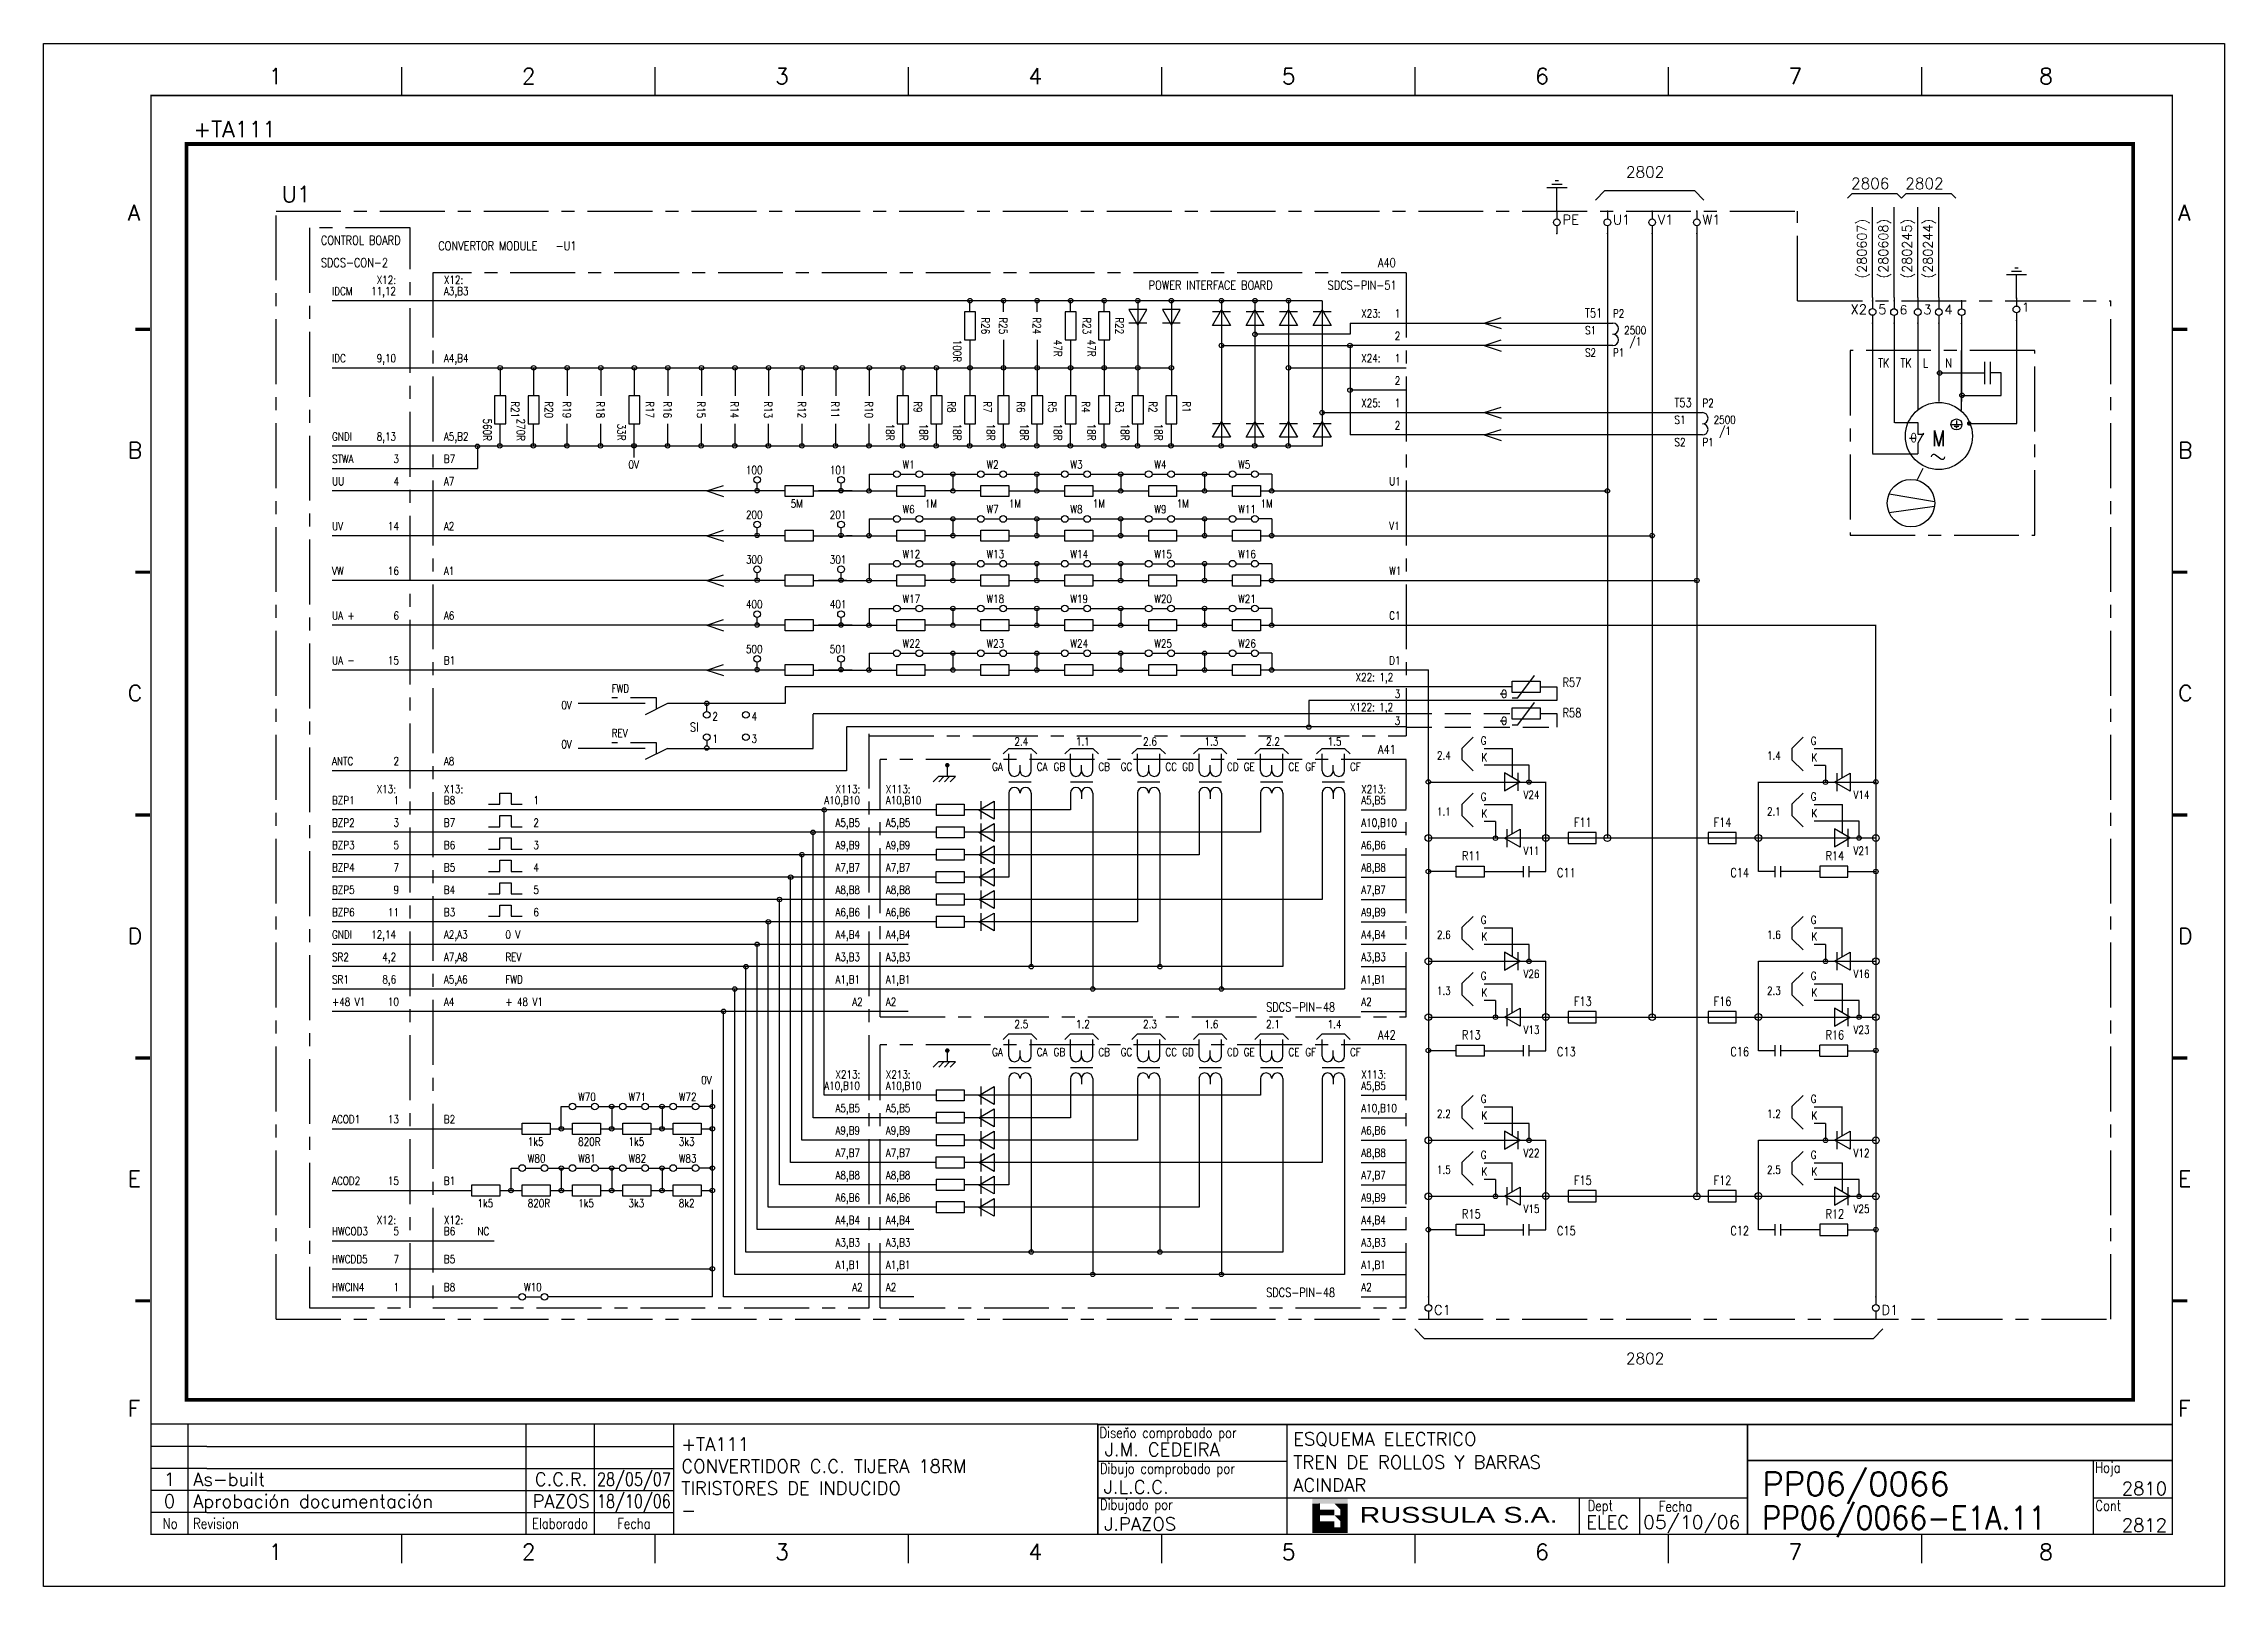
# Model space of a CAD drawing. Extents: x -4 to 416, y -4762 to 287.
# Drawn here: x -3.7 to 416.3, y -1495.2 to -1198.2 of the extents above; entities that cross this region are included whole.
import ezdxf
from ezdxf.enums import TextEntityAlignment as Align

# ---------------------------------------------------------------- set-up
doc = ezdxf.new("R2010")
doc.units = 0
doc.header["$LTSCALE"] = 10
doc.header["$MEASUREMENT"] = 0
for name, pattern in [('CENTER', [2, 1.25, -0.25, 0.25, -0.25]), ('DASHDOT', [1, 0.5, -0.25, 0, -0.25]), ('DASHED', [0.75, 0.5, -0.25])]:
    doc.linetypes.add(name, pattern=pattern)
doc.layers.get('0').update_dxf_attribs({"linetype": 'CONTINUOUS'})
for name, color, linetype in [('1', 7, 'CONTINUOUS'), ('10', 5, 'CONTINUOUS'), ('2', 7, 'CONTINUOUS'), ('25', 3, 'CONTINUOUS'), ('25K', 4, 'DASHED'), ('25PK', 4, 'CENTER'), ('35', 2, 'CONTINUOUS'), ('50', 1, 'CONTINUOUS'), ('8', 1, 'CONTINUOUS'), ('9', 6, 'CONTINUOUS'), ('DIBUJO', 7, 'CONTINUOUS'), ('NODE', 7, 'CONTINUOUS')]:
    doc.layers.add(name, color=color, linetype=linetype)
doc.styles.add('ABBSTYLE', font='ROMANS.SHX', dxfattribs={"width": 0.8})
doc.styles.add('HELVETICA', font='HELV.SHX')
doc.styles.add('LABEL', font='SIMPLEX', dxfattribs={"width": 0.8, "height": 4})
doc.styles.add('ROMANS', font='romans')
doc.styles.get("Standard").update_dxf_attribs({"font": 'simplex'})

msp = doc.modelspace()

# ---------------------------------------------------------------- texts
at = {"layer": '2', "color": 6}
for s, p in [('+TA111', (25.15, -1216.27)), ('U1', (42.17, -1228.77))]:
    msp.add_text(s, height=3.103, dxfattribs=at).set_placement(p)
at = {"layer": '2', "color": 7, "style": 'ROMANS'}
for s, p in [('2802', (301.07, -1224.03)), ('2806', (344.42, -1226.24)), ('2802', (354.86, -1226.24)), ('2802', (301.07, -1452.44))]:
    msp.add_text(s, height=2.155, dxfattribs=at).set_placement(p)
at = {"layer": '2', "color": 210}
for s, p in [('(280607)', (347.4, -1243.45)), ('(280608)', (351.54, -1243.45)), ('(280245)', (356.1, -1243.45)), ('(280244)', (360.14, -1243.45))]:
    msp.add_text(s, height=1.81, rotation=90, dxfattribs=at).set_placement(p)
at = {"layer": '25', "style": 'ABBSTYLE', "width": 0.8}
for s, height, p in [('CONTROL BOARD', 1.7237, (49.71, -1236.95)), ('CONVERTOR MODULE', 1.7237, (72.33, -1238.03)), ('-U1', 1.724, (94.96, -1238.03)), ('SDCS-CON-2', 1.724, (49.71, -1241.26)), ('X12:', 1.551, (60.48, -1244.49)), ('X12:', 1.551, (73.41, -1244.49)), ('A40', 1.724, (253.32, -1241.26)), ('IDCM', 1.551, (51.87, -1246.65)), ('11,12', 1.551, (59.41, -1246.65)), ('A3,B3', 1.551, (73.41, -1246.65)), ('POWER INTERFACE BOARD', 1.7237, (209.15, -1245.6)), ('SDCS-PIN-51', 1.7237, (243.62, -1245.6)), ('X23:', 1.551, (250.09, -1250.96)), ('1', 1.55, (256.55, -1250.96)), ('T51', 1.724, (293.18, -1250.96)), ('P2', 1.551, (298.57, -1250.96)), ('2', 1.55, (256.55, -1255.27)), ('S1', 1.551, (293.18, -1254.19)), ('2500', 1.551, (300.72, -1254.19)), ('/1', 1.551, (301.8, -1256.34)), ('IDC', 1.551, (51.87, -1259.58)), ('9,10  ', 1.551, (60.48, -1259.58)), ('A4,B4', 1.551, (73.41, -1259.58)), ('X24:', 1.551, (250.09, -1259.58)), ('1', 1.55, (256.55, -1259.58)), ('S2', 1.551, (293.18, -1258.5)), ('P1', 1.551, (298.57, -1258.5)), ('TK', 1.724, (349.64, -1260.59)), ('TK', 1.724, (353.95, -1260.59)), ('L', 1.72, (358.26, -1260.59)), ('N', 1.72, (362.57, -1260.59)), ('2', 1.55, (256.55, -1263.89)), ('X25:', 1.551, (250.09, -1268.2)), ('1', 1.55, (256.55, -1268.2)), ('T53', 1.724, (310.42, -1268.2)), ('P2', 1.551, (315.8, -1268.2)), ('2', 1.55, (256.55, -1272.5)), ('S1', 1.551, (310.42, -1271.43)), ('2500', 1.551, (317.96, -1271.43)), ('/1', 1.551, (319.04, -1273.58)), ('GNDI', 1.551, (51.87, -1274.66)), ('8,13', 1.551, (60.48, -1274.66)), ('A5,B2', 1.551, (73.41, -1274.66)), ('S2', 1.551, (310.42, -1275.74)), ('P1', 1.551, (315.8, -1275.74)), ('0', 1.72, (355.9, -1274.96)), ('STWA', 1.551, (51.87, -1278.97)), ('3', 1.55, (63.72, -1278.97)), ('B7', 1.551, (73.41, -1278.97)), ('0V', 1.551, (108.96, -1280.05)), ('100', 1.551, (131.59, -1281.1)), ('101', 1.551, (147.74, -1281.1)), ('W1', 1.551, (161.75, -1280.05)), ('W2', 1.551, (177.91, -1280.05)), ('W3', 1.551, (194.07, -1280.05)), ('W4', 1.551, (210.23, -1280.05)), ('W5', 1.551, (226.39, -1280.05)), ('UU', 1.551, (51.87, -1283.28)), ('4', 1.55, (63.72, -1283.28)), ('A7', 1.551, (73.41, -1283.28)), ('U1', 1.551, (255.47, -1283.28)), ('200', 1.551, (131.59, -1289.71)), ('5M', 1.551, (140.2, -1287.56)), ('201', 1.551, (147.74, -1289.71)), ('W6', 1.551, (161.75, -1288.66)), ('1M', 1.551, (166.06, -1287.56)), ('W7', 1.551, (177.91, -1288.66)), ('1M', 1.551, (182.22, -1287.56)), ('W8', 1.551, (194.07, -1288.66)), ('1M', 1.551, (198.38, -1287.56)), ('W9', 1.551, (210.23, -1288.66)), ('1M', 1.551, (214.54, -1287.56)), ('W11', 1.551, (226.39, -1288.66)), ('1M', 1.551, (230.7, -1287.56)), ('UV', 1.551, (51.87, -1291.9)), ('14', 1.551, (62.64, -1291.9)), ('A2', 1.551, (73.41, -1291.9)), ('V1', 1.551, (255.47, -1291.87)), ('300', 1.551, (131.59, -1298.33)), ('301', 1.551, (147.74, -1298.33)), ('W12', 1.551, (161.75, -1297.28)), ('W13', 1.551, (177.91, -1297.28)), ('W14', 1.551, (194.07, -1297.28)), ('W15', 1.551, (210.23, -1297.28)), ('W16', 1.551, (226.39, -1297.28)), ('VW', 1.551, (51.87, -1300.51)), ('16', 1.551, (62.64, -1300.51)), ('A1', 1.551, (73.41, -1300.51)), ('W1', 1.551, (255.47, -1300.49)), ('400', 1.551, (131.59, -1306.95)), ('401', 1.551, (147.74, -1306.95)), ('W17', 1.551, (161.75, -1305.9)), ('W18', 1.551, (177.91, -1305.9)), ('W19', 1.551, (194.07, -1305.9)), ('W20', 1.551, (210.23, -1305.9)), ('W21', 1.551, (226.39, -1305.9)), ('UA +', 1.551, (51.87, -1309.13)), ('6', 1.55, (63.72, -1309.13)), ('A6', 1.551, (73.41, -1309.13)), ('C1', 1.551, (255.47, -1309.13)), ('500', 1.551, (131.59, -1315.57)), ('501', 1.551, (147.74, -1315.57)), ('W22', 1.551, (161.75, -1314.52)), ('W23', 1.551, (177.91, -1314.52)), ('W24', 1.551, (194.07, -1314.52)), ('W25', 1.551, (210.23, -1314.52)), ('W26', 1.551, (226.39, -1314.52)), ('UA -', 1.551, (51.87, -1317.75)), ('15', 1.551, (62.64, -1317.75)), ('B1', 1.551, (73.41, -1317.75)), ('D1', 1.551, (255.47, -1317.75)), ('FWD', 1.551, (105.73, -1323.14)), ('X22: 1,2', 1.551, (249.01, -1320.98)), ('3', 1.55, (256.55, -1324.21)), ('O', 1.55, (277.02, -1324.21)), ('R57', 1.724, (288.87, -1322.06)), ('0V', 1.551, (96.03, -1326.37)), ('2', 1.55, (125.12, -1328.52)), ('4', 1.55, (132.66, -1328.52)), ('X122: 1,2', 1.551, (247.93, -1326.75)), ('R58', 1.724, (288.87, -1327.91)), ('REV', 1.551, (105.73, -1331.76)), ('SI', 1.724, (120.81, -1330.68)), ('1', 1.55, (125.12, -1332.83)), ('3', 1.55, (132.66, -1332.83)), ('3', 1.55, (256.55, -1329.37)), ('O', 1.55, (277.02, -1329.37)), ('ANTC', 1.551, (51.87, -1337.14)), ('2', 1.55, (63.72, -1337.14)), ('A8', 1.551, (73.41, -1337.14)), ('0V', 1.551, (96.03, -1333.91)), ('2.4', 1.551, (183.3, -1333.37)), ('1.1', 1.551, (195.15, -1333.37)), ('2.6', 1.551, (208.07, -1333.37)), ('1.3', 1.551, (219.92, -1333.37)), ('2.2', 1.551, (231.77, -1333.37)), ('1.5', 1.551, (243.62, -1333.37)), ('A41', 1.724, (253.32, -1334.99)), ('2.4', 1.551, (264.67, -1336.07)), ('1.4', 1.551, (328.23, -1336.09)), ('GA', 1.551, (178.99, -1338.22)), ('CA', 1.551, (187.6, -1338.22)), ('GB', 1.551, (190.84, -1338.22)), ('CB', 1.551, (199.46, -1338.22)), ('GC', 1.551, (203.76, -1338.22)), ('CC', 1.551, (212.38, -1338.22)), ('GD', 1.551, (215.61, -1338.22)), ('CD', 1.551, (224.23, -1338.22)), ('GE', 1.551, (227.46, -1338.22)), ('CE', 1.551, (236.08, -1338.22)), ('GF', 1.551, (239.32, -1338.22)), ('CF', 1.551, (247.93, -1338.22)), ('BZP1', 1.551, (51.87, -1344.68)), ('X13:', 1.551, (60.48, -1342.53)), ('1', 1.55, (63.72, -1344.68)), ('X13:', 1.551, (73.41, -1342.53)), ('B8', 1.551, (73.41, -1344.68)), ('1', 1.55, (90.65, -1344.68)), ('A10,B10', 1.551, (146.67, -1344.68)), ('X113:', 1.551, (148.82, -1342.53)), ('A10,B10', 1.551, (158.52, -1344.68)), ('X113:', 1.551, (158.52, -1342.53)), ('A5,B5', 1.551, (250.09, -1344.68)), ('X213:', 1.551, (250.09, -1342.53)), ('V24', 1.551, (281.33, -1343.61)), ('V14', 1.551, (344.89, -1343.63)), ('BZP2', 1.551, (51.87, -1348.99)), ('3', 1.55, (63.72, -1348.99)), ('B7', 1.551, (73.41, -1348.99)), ('2', 1.55, (90.65, -1348.99)), ('A5,B5', 1.551, (148.82, -1348.99)), ('A5,B5', 1.551, (158.52, -1348.99)), ('A10,B10', 1.551, (250.09, -1348.99)), ('1.1', 1.551, (264.67, -1346.86)), ('F11', 1.724, (291.03, -1348.99)), ('F14', 1.724, (317.96, -1348.99)), ('2.1', 1.551, (328.23, -1346.84)), ('BZP3', 1.551, (51.87, -1353.3)), ('5', 1.55, (63.72, -1353.3)), ('B6', 1.551, (73.41, -1353.3)), ('3', 1.55, (90.65, -1353.3)), ('A9,B9', 1.551, (148.82, -1353.3)), ('A9,B9', 1.551, (158.52, -1353.3)), ('A6,B6', 1.551, (250.09, -1353.3)), ('BZP4', 1.551, (51.87, -1357.61)), ('7', 1.55, (63.72, -1357.61)), ('B5', 1.551, (73.41, -1357.61)), ('4', 1.55, (90.65, -1357.61)), ('A7,B7', 1.551, (148.82, -1357.61)), ('A7,B7', 1.551, (158.52, -1357.61)), ('A8,B8', 1.551, (250.09, -1357.61)), ('R11', 1.724, (269.48, -1355.46)), ('V11', 1.551, (281.33, -1354.41)), ('R14', 1.724, (339.5, -1355.46)), ('V21', 1.551, (344.89, -1354.38)), ('BZP5', 1.551, (51.87, -1361.92)), ('9', 1.55, (63.72, -1361.92)), ('B4', 1.551, (73.41, -1361.92)), ('5', 1.55, (90.65, -1361.92)), ('A8,B8', 1.551, (148.82, -1361.92)), ('A8,B8', 1.551, (158.52, -1361.92)), ('A7,B7', 1.551, (250.09, -1361.92)), ('C11', 1.724, (287.79, -1358.69)), ('C14', 1.724, (321.19, -1358.69)), ('BZP6', 1.551, (51.87, -1366.23)), ('11', 1.551, (62.64, -1366.23)), ('B3', 1.551, (73.41, -1366.23)), ('6', 1.55, (90.65, -1366.23)), ('A6,B6', 1.551, (148.82, -1366.23)), ('A6,B6', 1.551, (158.52, -1366.23)), ('A9,B9', 1.551, (250.09, -1366.23)), ('GNDI', 1.551, (51.87, -1370.54)), ('12,14', 1.551, (59.41, -1370.54)), ('A2,A3', 1.551, (73.41, -1370.54)), ('0 V', 1.551, (85.26, -1370.54)), ('A4,B4', 1.551, (148.82, -1370.54)), ('A4,B4', 1.551, (158.52, -1370.54)), ('A4,B4', 1.551, (250.09, -1370.54)), ('2.6', 1.551, (264.67, -1370.57)), ('1.6', 1.551, (328.23, -1370.57)), ('SR2', 1.551, (51.87, -1374.85)), ('4,2', 1.551, (61.56, -1374.85)), ('A7,A8', 1.551, (73.41, -1374.85)), ('REV', 1.551, (85.26, -1374.85)), ('A3,B3', 1.551, (148.82, -1374.85)), ('A3,B3', 1.551, (158.52, -1374.85)), ('A3,B3', 1.551, (250.09, -1374.85)), ('V26', 1.551, (281.33, -1378.11)), ('V16', 1.551, (344.89, -1378.11)), ('SR1', 1.551, (51.87, -1379.16)), ('8,6', 1.551, (61.56, -1379.16)), ('A5,A6', 1.551, (73.41, -1379.16)), ('FWD', 1.551, (85.26, -1379.16)), ('A1,B1', 1.551, (148.82, -1379.16)), ('A1,B1', 1.551, (158.52, -1379.16)), ('A1,B1', 1.551, (250.09, -1379.16)), ('1.3', 1.551, (264.67, -1381.34)), ('F13', 1.724, (291.03, -1383.47)), ('F16', 1.724, (317.96, -1383.47)), ('2.3', 1.551, (328.23, -1381.34)), ('+48 V1', 1.551, (51.87, -1383.47)), ('10', 1.551, (62.64, -1383.47)), ('A4', 1.551, (73.41, -1383.47)), ('+ 48 V1', 1.551, (85.26, -1383.47)), ('A2', 1.551, (152.05, -1383.47)), ('A2', 1.551, (158.52, -1383.47)), ('SDCS-PIN-48', 1.7237, (231.77, -1384.57)), ('A2', 1.551, (250.09, -1383.47)), ('2.5', 1.551, (183.3, -1387.78)), ('1.2', 1.551, (195.15, -1387.78)), ('2.3', 1.551, (208.07, -1387.78)), ('1.6', 1.551, (219.92, -1387.78)), ('2.1', 1.551, (231.77, -1387.78)), ('1.4', 1.551, (243.62, -1387.78)), ('A42', 1.724, (253.32, -1389.93)), ('R13', 1.724, (269.48, -1389.93)), ('V13', 1.551, (281.33, -1388.88)), ('R16', 1.724, (339.5, -1389.93)), ('V23', 1.551, (344.89, -1388.88)), ('GA', 1.551, (178.99, -1393.16)), ('CA', 1.551, (187.6, -1393.16)), ('GB', 1.551, (190.84, -1393.16)), ('CB', 1.551, (199.46, -1393.16)), ('GC', 1.551, (203.76, -1393.16)), ('CC', 1.551, (212.38, -1393.16)), ('GD', 1.551, (215.61, -1393.16)), ('CD', 1.551, (224.23, -1393.16)), ('GE', 1.551, (227.46, -1393.16)), ('CE', 1.551, (236.08, -1393.16)), ('GF', 1.551, (239.32, -1393.16)), ('CF', 1.551, (247.93, -1393.16)), ('C13', 1.724, (287.79, -1393.16)), ('C16', 1.724, (321.19, -1393.16)), ('0V', 1.551, (122.97, -1398.55)), ('A10,B10', 1.551, (146.67, -1399.63)), ('X213:', 1.551, (148.82, -1397.47)), ('A10,B10', 1.551, (158.52, -1399.63)), ('X213:', 1.551, (158.52, -1397.47)), ('A5,B5', 1.551, (250.09, -1399.63)), ('X113:', 1.551, (250.09, -1397.47)), ('W70', 1.551, (99.27, -1401.78)), ('W71', 1.551, (108.96, -1401.78)), ('W72', 1.551, (118.66, -1401.78)), ('A5,B5', 1.551, (148.82, -1403.94)), ('A5,B5', 1.551, (158.52, -1403.94)), ('A10,B10', 1.551, (250.09, -1403.94)), ('ACOD1', 1.551, (51.87, -1406.09)), ('13', 1.551, (62.64, -1406.09)), ('B2', 1.551, (73.41, -1406.09)), ('A9,B9', 1.551, (148.82, -1408.24)), ('A9,B9', 1.551, (158.52, -1408.24)), ('A6,B6', 1.551, (250.09, -1408.24)), ('2.2', 1.551, (264.67, -1405.04)), ('1.2', 1.551, (328.23, -1405.04)), ('1k5', 1.551, (89.57, -1410.4)), ('820R', 1.551, (99.27, -1410.4)), ('1k5', 1.551, (108.96, -1410.4)), ('3k3', 1.551, (118.66, -1410.4)), ('A7,B7', 1.551, (148.82, -1412.55)), ('A7,B7', 1.551, (158.52, -1412.55)), ('A8,B8', 1.551, (250.09, -1412.55)), ('V22', 1.551, (281.33, -1412.58)), ('V12', 1.551, (344.89, -1412.58)), ('W80', 1.551, (89.57, -1413.63)), ('W81', 1.551, (99.27, -1413.63)), ('W82', 1.551, (108.96, -1413.63)), ('W83', 1.551, (118.66, -1413.63)), ('A8,B8', 1.551, (148.82, -1416.86)), ('A8,B8', 1.551, (158.52, -1416.86)), ('A7,B7', 1.551, (250.09, -1416.86)), ('1.5', 1.551, (264.67, -1415.81)), ('2.5', 1.551, (328.23, -1415.81)), ('ACOD2', 1.551, (51.87, -1417.94)), ('15', 1.551, (62.64, -1417.94)), ('B1', 1.551, (73.41, -1417.94)), ('F15', 1.724, (291.03, -1417.94)), ('F12', 1.724, (317.96, -1417.94)), ('1k5', 1.551, (79.87, -1422.25)), ('820R', 1.551, (89.57, -1422.25)), ('1k5', 1.551, (99.27, -1422.25)), ('3k3', 1.551, (108.96, -1422.25)), ('8k2', 1.551, (118.66, -1422.25)), ('A6,B6', 1.551, (148.82, -1421.17)), ('A6,B6', 1.551, (158.52, -1421.17)), ('A9,B9', 1.551, (250.09, -1421.17)), ('R15', 1.724, (269.48, -1424.4)), ('V15', 1.551, (281.33, -1423.35)), ('R12', 1.724, (339.5, -1424.4)), ('V25', 1.551, (344.89, -1423.35)), ('HWCOD3', 1.551, (51.87, -1427.64)), ('X12:', 1.551, (60.48, -1425.48)), ('5', 1.55, (63.72, -1427.64)), ('X12:', 1.551, (73.41, -1425.48)), ('B6', 1.551, (73.41, -1427.64)), ('NC', 1.551, (79.87, -1427.64)), ('A4,B4', 1.551, (148.82, -1425.48)), ('A4,B4', 1.551, (158.52, -1425.48)), ('A4,B4', 1.551, (250.09, -1425.48)), ('C15', 1.724, (287.79, -1427.64)), ('C12', 1.724, (321.19, -1427.64)), ('HWCDD5', 1.551, (51.87, -1433.02)), ('7', 1.55, (63.72, -1433.02)), ('B5', 1.551, (73.41, -1433.02)), ('A3,B3', 1.551, (148.82, -1429.79)), ('A3,B3', 1.551, (158.52, -1429.79)), ('A3,B3', 1.551, (250.09, -1429.79)), ('A1,B1', 1.551, (148.82, -1434.1)), ('A1,B1', 1.551, (158.52, -1434.1)), ('A1,B1', 1.551, (250.09, -1434.1)), ('HWCIN4', 1.551, (51.87, -1438.41)), ('1', 1.55, (63.72, -1438.41)), ('B8', 1.551, (73.41, -1438.41)), ('W10', 1.551, (88.85, -1438.41)), ('A2', 1.551, (152.05, -1438.41)), ('A2', 1.551, (158.52, -1438.41)), ('SDCS-PIN-48', 1.7237, (231.77, -1439.51)), ('A2', 1.551, (250.09, -1438.41))]:
    msp.add_text(s, height=height, dxfattribs=at).set_placement(p)
for s, p in [('R26', (176.93, -1250.93)), ('R25', (180.34, -1250.93)), ('R24', (186.81, -1250.93)), ('R23', (196.46, -1250.93)), ('R22', (202.74, -1250.93)), ('100R', (171.5, -1255.24)), ('47R', (190.89, -1255.24)), ('47R', (197.36, -1255.24)), ('R21', (86.38, -1267.09)), ('R20', (92.86, -1267.09)), ('R19', (96.33, -1267.09)), ('R18', (102.78, -1267.09)), ('R17', (112.3, -1267.09)), ('R16', (115.7, -1267.09)), ('R15', (122.17, -1267.09)), ('R14', (128.63, -1267.09)), ('R13', (135.1, -1267.09)), ('R12', (141.56, -1267.09)), ('R11', (148.02, -1267.09)), ('R10', (154.49, -1267.09)), ('R9', (163.94, -1267.09)), ('R8', (170.41, -1267.09)), ('R7', (177.31, -1267.09)), ('R6', (183.78, -1267.09)), ('R5', (189.81, -1267.09)), ('R4', (196.28, -1267.09)), ('R3', (202.74, -1267.09)), ('R2', (209.21, -1267.09)), ('R1', (215.67, -1267.09)), ('560R', (81.01, -1270.42)), ('270R', (87.47, -1270.42)), ('33R', (106.86, -1271.4)), ('18R', (158.57, -1271.4)), ('18R', (165.04, -1271.4)), ('18R', (171.5, -1271.4)), ('18R', (177.96, -1271.4)), ('18R', (184.43, -1271.4)), ('18R', (190.89, -1271.4)), ('18R', (197.36, -1271.4)), ('18R', (203.82, -1271.4)), ('18R', (210.28, -1271.4))]:
    msp.add_text(s, height=1.551, rotation=270, dxfattribs=at).set_placement(p)
at = {"layer": '25', "linetype": 'Continuous', "style": 'ABBSTYLE', "width": 0.8}
msp.add_text('M', height=3.02, dxfattribs=at).set_placement((361.34, -1274.21), align=Align.MIDDLE)
at = {"layer": '25', "style": 'ABBSTYLE', "width": 0.8}
for s, p in [('G', (273.65, -1332.42)), ('K', (273.79, -1335.64)), ('G', (337.21, -1332.44)), ('K', (337.35, -1335.66)), ('G', (273.65, -1343.22)), ('G', (337.21, -1343.19)), ('K', (273.79, -1346.44)), ('K', (337.35, -1346.41)), ('G', (273.65, -1366.92)), ('G', (337.21, -1366.92)), ('K', (273.79, -1370.14)), ('K', (337.35, -1370.14)), ('G', (273.65, -1377.69)), ('G', (337.21, -1377.69)), ('K', (273.79, -1380.91)), ('K', (337.35, -1380.91)), ('G', (273.65, -1401.39)), ('G', (337.21, -1401.39)), ('K', (273.79, -1404.61)), ('K', (337.35, -1404.61)), ('G', (273.65, -1412.16)), ('K', (273.79, -1415.38)), ('G', (337.21, -1412.16)), ('K', (337.35, -1415.38))]:
    msp.add_text(s, height=1.55, dxfattribs=at).set_placement(p, align=Align.MIDDLE)

# ---------------------------------------------------------------- blocks, each defined once
blk = doc.blocks.new('newcajec')
at = {"layer": '1'}
for p, q in [((179.4, 20.85), (0.13, 20.85)), ((7, 20.85), (7, 0)), ((71, 20.85), (71, 0)), ((84, 20.85), (84, 0.09)), ((99, 20.85), (99, 0)), ((215.2, 20.8), (215.2, 0)), ((10.6, 16.64), (0, 16.64)), ((10.6, 16.64), (99, 16.64)), ((184.64, 20.18), (184.81, 20.01)), ((184.81, 20.01), (185.18, 20.25)), ((10.6, 12.48), (0, 12.48)), ((10.6, 12.48), (99, 12.48)), ((179.4, 13.87), (215.2, 13.87)), ((368, 14.06), (368, 0)), ((10.6, 8.32), (0, 8.32)), ((10.6, 8.32), (99, 8.32)), ((10.6, 4.16), (0, 4.16)), ((10.6, 4.16), (99, 4.16)), ((179.4, 6.93), (267.63, 6.93)), ((267.63, 6.93), (302.5, 6.93)), ((270.63, 6.91), (270.63, 0)), ((282.07, 6.93), (282.07, 0)), ((368, 6.93), (383, 6.93))]:
    blk.add_line(p, q, dxfattribs=at)
for points in [[(47.5, 272.5, 0.3, 0.3, 0), (47.5, 277.91, 0.3, 0.3, 0)], [(95.5, 272.5, 0.3, 0.3, 0), (95.5, 277.91, 0.3, 0.3, 0)], [(143.5, 272.5, 0.3, 0.3, 0), (143.5, 277.91, 0.3, 0.3, 0)], [(191.5, 272.5, 0.3, 0.3, 0), (191.5, 277.91, 0.3, 0.3, 0)], [(239.5, 272.5, 0.3, 0.3, 0), (239.5, 277.91, 0.3, 0.3, 0)], [(287.5, 272.5, 0.3, 0.3, 0), (287.5, 277.91, 0.3, 0.3, 0)], [(335.5, 272.5, 0.3, 0.3, 0), (335.5, 277.91, 0.3, 0.3, 0)], [(-2.99, 228.23, 0.6, 0.6, 0), (-0.18, 228.23, 0.6, 0.6, 0)], [(383.01, 228.23, 0.6, 0.6, 0), (385.82, 228.23, 0.6, 0.6, 0)], [(-2.99, 182.23, 0.6, 0.6, 0), (-0.18, 182.23, 0.6, 0.6, 0)], [(383.01, 182.23, 0.6, 0.6, 0), (385.82, 182.23, 0.6, 0.6, 0)], [(-2.99, 136.23, 0.6, 0.6, 0), (-0.18, 136.23, 0.6, 0.6, 0)], [(383.01, 136.23, 0.6, 0.6, 0), (385.82, 136.23, 0.6, 0.6, 0)], [(-2.99, 90.23, 0.6, 0.6, 0), (-0.18, 90.23, 0.6, 0.6, 0)], [(383.01, 90.23, 0.6, 0.6, 0), (385.82, 90.23, 0.6, 0.6, 0)], [(-2.99, 44.23, 0.6, 0.6, 0), (-0.18, 44.23, 0.6, 0.6, 0)], [(383.01, 44.23, 0.6, 0.6, 0), (385.82, 44.23, 0.6, 0.6, 0)], [(383, 20.8, 0.3, 0.3, 0), (179.4, 20.8, 0.3, 0.3, 0), (179.4, 0, 0.3, 0.3, 0)], [(302.5, 20.8, 0.3, 0.3, 0), (302.5, 0, 0.3, 0.3, 0)], [(302.5, 14, 0.3, 0.3, 0), (383, 14, 0.3, 0.3, 0)], [(47.5, -5.5, 0.3, 0.3, 0), (47.5, -0.09, 0.3, 0.3, 0)], [(95.5, -5.5, 0.3, 0.3, 0), (95.5, -0.09, 0.3, 0.3, 0)], [(143.5, -5.5, 0.3, 0.3, 0), (143.5, -0.09, 0.3, 0.3, 0)], [(191.5, -5.5, 0.3, 0.3, 0), (191.5, -0.09, 0.3, 0.3, 0)], [(239.5, -5.5, 0.3, 0.3, 0), (239.5, -0.09, 0.3, 0.3, 0)], [(287.5, -5.5, 0.3, 0.3, 0), (287.5, -0.09, 0.3, 0.3, 0)], [(335.5, -5.5, 0.3, 0.3, 0), (335.5, -0.09, 0.3, 0.3, 0)]]:
    blk.add_lwpolyline(points, format="xyseb", dxfattribs=at)
at = {"layer": '1', "const_width": 0.3}
blk.add_lwpolyline([(0, 0), (0, 272.5), (383, 272.5), (383, 0)], close=True, dxfattribs=at)
at = {"layer": '2', "color": 14}
for p, q in [((221.42, 4.69), (221.42, 5.81)), ((221.42, 2.47), (221.42, 3.58))]:
    blk.add_line(p, q, dxfattribs=at)
for points in [[(220.05, 5.81), (220.05, 6.92), (226.74, 5.81), (226.74, 6.92)], [(221.42, 2.47), (220.05, 2.47), (221.42, 5.81), (220.05, 5.81)], [(221.42, 4.69), (224.25, 4.69), (221.42, 3.58), (224.25, 3.58)], [(224.25, 5.81), (225.37, 5.81), (225.37, 4.69)], [(225.37, 5.81), (226.74, 5.81), (225.37, 1.35), (226.74, 1.35)], [(224.25, 0.24), (224.25, 2.47), (220.05, 0.24), (220.05, 2.47)], [(224.25, 3.58), (225.37, 3.58), (225.37, 2.47)], [(226.74, 1.35), (226.74, 0.24), (224.25, 1.35), (224.25, 0.24)]]:
    blk.add_solid(points, dxfattribs=at)
at = {"layer": '1', "style": 'ROMANS'}
for s, p in [('1', (22.29, 274.68)), ('2', (70.29, 274.68)), ('3', (118.29, 274.68)), ('4', (166.29, 274.68)), ('5', (214.29, 274.68)), ('6', (262.29, 274.68)), ('7', (310.29, 274.68)), ('8', (357.79, 274.68)), ('A', (-4.37, 248.84)), ('A', (384.13, 248.84)), ('B', (-4.37, 203.84)), ('B', (384.13, 203.84)), ('C', (-4.37, 157.84)), ('C', (384.13, 157.84)), ('D', (-4.37, 111.84)), ('D', (384.13, 111.84)), ('E', (-4.37, 65.84)), ('E', (384.13, 65.84)), ('F', (-4.37, 22.34)), ('F', (384.13, 22.34)), ('1', (22.29, -4.82)), ('2', (70.29, -4.82)), ('3', (118.29, -4.82)), ('4', (166.29, -4.82)), ('5', (214.29, -4.82)), ('6', (262.29, -4.82)), ('7', (310.29, -4.82)), ('8', (357.79, -4.82))]:
    blk.add_text(s, height=3, dxfattribs=at).set_placement(p)
at = {"layer": '1', "style": 'LABEL', "width": 0.8}
for s, p in [('Diseno comprobado por', (179.73, 18.27)), ('Dibujo comprobado por', (179.81, 11.47)), ('Hoja', (368.38, 11.66)), ('Dibujado por', (179.83, 4.64)), ('Fecha', (285.71, 4.3)), ('Cont', (368.43, 4.46)), ('No', (2.23, 1.05)), ('Revision', (8, 1.05))]:
    blk.add_text(s, height=2, dxfattribs=at).set_placement(p)
for s, p in [('Dept', (274.61, 4.44)), ('Elaborado', (77.5, 1.05)), ('Fecha', (91.5, 1.05))]:
    blk.add_text(s, height=2, dxfattribs=at).set_placement(p, align=Align.CENTER)
at = {"layer": '10', "style": 'ROMANS'}
for tag, p in [('REV41', (3.5, 18.74)), ('REV43', (77.7, 18.74)), ('REV31', (3.5, 14.58)), ('REV33', (77.7, 14.58)), ('REV21', (3.5, 10.42)), ('REV23', (77.7, 10.42)), ('REV11', (3.5, 6.27)), ('REV13', (77.7, 6.27))]:
    blk.add_attdef(tag, text='', height=2.5, dxfattribs=at).set_placement(p, align=Align.MIDDLE)
for tag, p, height in [('REV42', (8, 17.49), 2.5), ('SHEETNAME1', (100.5, 15.83), 2.5), ('DESIGNCHECK', (180.74, 14.83), 2.5), ('DOCUMENTTYPE', (216.43, 16.8), 2.5), ('NOTA', (305.32, 15.8), 3), ('REV32', (8, 13.33), 2.5), ('SHEETNAME2', (100.5, 11.67), 2.5), ('OBJECT', (216.43, 12.4), 2.5), ('REV22', (8, 9.17), 2.5), ('SHEETNAME3', (100.5, 7.51), 2.5), ('DRAWINGCHECK', (180.53, 7.71), 2.5), ('CUSTOMER', (216.43, 8.08), 2.5), ('ORDER', (305.32, 7.3), 4.5), ('REV12', (8, 5.01), 2.5), ('SHEETNAME4', (100.5, 3.35), 2.5), ('DOCUMENT_ID', (305.32, 0.93), 4.4), ('USER', (180.63, 0.71), 2.5), ('DEPARTMENT', (271.93, 1.05), 2.5)]:
    blk.add_attdef(tag, p, '', height=height, dxfattribs=at)
for tag, width, p, p2 in [('REV44', 1.221199, (84.53, 17.49), (98.48, 17.49)), ('REV34', 1.221199, (84.53, 13.33), (98.48, 13.33)), ('REV24', 1.221199, (84.53, 9.17), (98.48, 9.17)), ('REV14', 1.221199, (84.53, 5.01), (98.48, 5.01)), ('CREATED2', 7.039915, (282.71, 1.05), (301.14, 1.05))]:
    blk.add_attdef(tag, text='', height=2.5, dxfattribs=dict(at, width=width)).set_placement(p, p2, align=Align.FIT)
for tag, p in [('SHEET', (382, 7.43)), ('NEXTSHEET', (382, 0.5))]:
    blk.add_attdef(tag, text='', height=2.5, dxfattribs=at).set_placement(p, align=Align.RIGHT)
at = {"layer": 'DIBUJO', "color": 14, "style": 'HELVETICA', "width": 1.3}
blk.add_text('RUSSULA S.A.', height=3, dxfattribs=at).set_placement((229, 2.19))
blk = doc.blocks.new('NOD', base_point=(237.5, 170))
at = {"layer": 'NODE'}
blk.add_point((237.5, 170), dxfattribs=at)
blk = doc.blocks.new('$$PLU21C')
for p, q in [((0, 2.5), (0, 0.75)), ((0, -0.75), (0, -2.5))]:
    blk.add_line(p, q)
at = {"layer": '2'}
blk.add_circle((0, 0), 0.75, dxfattribs=at)
for p in [(0, 2.5), (0, -2.5)]:
    blk.add_blockref('NOD', p, dxfattribs=at)
at = {"layer": '8'}
blk.add_attdef('*A', (1.25, -0.5), '', height=2.15, dxfattribs=at)
at = {"layer": '9'}
blk.add_attdef('ID', text='', height=2.15, dxfattribs=at).set_placement((-1.25, -0.5), align=Align.RIGHT)
blk = doc.blocks.new('$$PLD12C')
for p, q in [((0, 2.5), (0, 0.75)), ((0, -0.75), (0, -2.5))]:
    blk.add_line(p, q)
at = {"layer": '2'}
blk.add_circle((0, 0), 0.75, dxfattribs=at)
for p in [(0, 2.5), (0, -2.5)]:
    blk.add_blockref('NOD', p, dxfattribs=at)
at = {"layer": '8'}
blk.add_attdef('*A', (1.25, -1.5), '', height=2.15, dxfattribs=at)
at = {"layer": '9'}
blk.add_attdef('ID', text='', height=2.15, dxfattribs=at).set_placement((-1.25, -1.5), align=Align.RIGHT)

# ---------------------------------------------------------------- linework, layer by layer
for p, q in [((297.01, -1226.54), (295.18, -1228.37)), ((297.01, -1226.54), (314.25, -1226.54)), ((314.25, -1226.54), (316.07, -1228.37)), ((344.62, -1227.08), (343.71, -1227.99)), ((344.62, -1227.08), (353.24, -1227.08)), ((353.24, -1227.08), (354.15, -1227.99)), ((355.07, -1227.08), (354.15, -1227.99)), ((355.07, -1227.08), (363.69, -1227.08)), ((363.69, -1227.08), (364.6, -1227.99)), ((262.24, -1447.52), (260.41, -1445.69)), ((262.24, -1447.52), (348.72, -1447.52)), ((348.72, -1447.52), (350.55, -1445.69))]:
    msp.add_line(p, q)
at = {"layer": '2', "color": 7}
for p, q in [((348.57, -1247.1), (348.57, -1229.74)), ((352.71, -1247.1), (352.71, -1229.74)), ((357.27, -1247.1), (357.27, -1229.74)), ((361.32, -1247.1), (361.32, -1229.74)), ((348.57, -1247.1), (348.57, -1248.7)), ((352.71, -1247.1), (352.71, -1248.7)), ((357.27, -1247.1), (357.27, -1248.7)), ((361.32, -1247.1), (361.32, -1248.7))]:
    msp.add_line(p, q, dxfattribs=at)
at = {"layer": '2', "color": 4, "linetype": 'CENTER'}
for p, q in [((47.56, -1233.72), (47.56, -1441.64)), ((41.09, -1443.8), (394.45, -1443.8)), ((41.09, -1443.8), (394.45, -1443.8))]:
    msp.add_line(p, q, dxfattribs=at)
at = {"layer": '2', "color": 210}
for p, q in [((297.49, -1233.72), (297.49, -1351.15)), ((306.11, -1233.72), (306.11, -1385.62)), ((314.73, -1233.72), (314.73, -1420.09)), ((263.02, -1340.37), (263.02, -1439.49)), ((349.2, -1340.37), (349.2, -1440.56))]:
    msp.add_line(p, q, dxfattribs=at)
at = {"layer": '2', "color": 1}
for p, q in [((361.32, -1251.59), (361.32, -1267.16)), ((357.27, -1252.07), (357.27, -1268.79)), ((365.72, -1252.07), (365.72, -1267.16)), ((365.72, -1268.88), (365.72, -1257.33))]:
    msp.add_line(p, q, dxfattribs=at)
at = {"layer": '2', "color": 3}
for p, q in [((376.32, -1271.38), (376.32, -1251.56)), ((367.27, -1271.38), (376.32, -1271.38))]:
    msp.add_line(p, q, dxfattribs=at)
at = {"layer": '2', "color": 2}
for p, q in [((348.57, -1252.07), (348.57, -1277.15)), ((352.7, -1251.81), (352.7, -1271.21))]:
    msp.add_line(p, q, dxfattribs=at)
at = {"layer": '2', "color": 3, "linetype": 'DASHDOT', "const_width": 0.724}
msp.add_lwpolyline([(23.86, -1217.56), (398.76, -1217.56), (398.76, -1459.31), (23.86, -1459.31), (23.86, -1217.56)], dxfattribs=at)
at = {"layer": '25', "linetype": 'Continuous'}
for p, q in [((363.82, -1271.55), (365.63, -1271.55)), ((364.27, -1271.85), (365.18, -1271.85)), ((364.58, -1272.15), (364.88, -1272.15)), ((364.73, -1270.8), (364.73, -1271.55))]:
    msp.add_line(p, q, dxfattribs=at)
at = {"layer": '25'}
for p, q in [((355.67, -1274.21), (356.92, -1274.21)), ((276.82, -1323.43), (278.09, -1323.43)), ((276.82, -1328.58), (278.09, -1328.58)), ((182.22, -1333.91), (181.14, -1334.99)), ((182.22, -1333.91), (186.53, -1333.91)), ((186.53, -1333.91), (187.6, -1334.99)), ((194.07, -1333.91), (192.99, -1334.99)), ((194.07, -1333.91), (198.38, -1333.91)), ((198.38, -1333.91), (199.46, -1334.99)), ((207, -1333.91), (205.92, -1334.99)), ((207, -1333.91), (211.31, -1333.91)), ((211.31, -1333.91), (212.38, -1334.99)), ((218.85, -1333.91), (217.77, -1334.99)), ((218.85, -1333.91), (223.16, -1333.91)), ((223.16, -1333.91), (224.23, -1334.99)), ((230.7, -1333.91), (229.62, -1334.99)), ((230.7, -1333.91), (235.01, -1333.91)), ((235.01, -1333.91), (236.08, -1334.99)), ((242.55, -1333.91), (241.47, -1334.99)), ((242.55, -1333.91), (246.86, -1333.91)), ((246.86, -1333.91), (247.93, -1334.99)), ((271.63, -1331.76), (269.48, -1333.91)), ((269.48, -1333.91), (269.48, -1336.07)), ((335.19, -1331.78), (333.04, -1333.94)), ((333.04, -1333.94), (333.04, -1336.09)), ((269.48, -1336.07), (271.63, -1338.22)), ((333.04, -1336.09), (335.19, -1338.25)), ((271.63, -1342.56), (269.48, -1344.71)), ((335.19, -1342.53), (333.04, -1344.68)), ((269.48, -1344.71), (269.48, -1346.86)), ((269.48, -1346.86), (271.63, -1349.02)), ((333.04, -1344.68), (333.04, -1346.84)), ((333.04, -1346.84), (335.19, -1348.99)), ((271.63, -1366.26), (269.48, -1368.41)), ((269.48, -1368.41), (269.48, -1370.57)), ((335.19, -1366.26), (333.04, -1368.41)), ((333.04, -1368.41), (333.04, -1370.57)), ((269.48, -1370.57), (271.63, -1372.72)), ((333.04, -1370.57), (335.19, -1372.72)), ((271.63, -1377.03), (269.48, -1379.18)), ((335.19, -1377.03), (333.04, -1379.18)), ((269.48, -1379.18), (269.48, -1381.34)), ((269.48, -1381.34), (271.63, -1383.49)), ((333.04, -1379.18), (333.04, -1381.34)), ((333.04, -1381.34), (335.19, -1383.49)), ((182.22, -1388.85), (181.14, -1389.93)), ((182.22, -1388.85), (186.53, -1388.85)), ((186.53, -1388.85), (187.6, -1389.93)), ((194.07, -1388.85), (192.99, -1389.93)), ((194.07, -1388.85), (198.38, -1388.85)), ((198.38, -1388.85), (199.46, -1389.93)), ((207, -1388.85), (205.92, -1389.93)), ((207, -1388.85), (211.31, -1388.85)), ((211.31, -1388.85), (212.38, -1389.93)), ((218.85, -1388.85), (217.77, -1389.93)), ((218.85, -1388.85), (223.16, -1388.85)), ((223.16, -1388.85), (224.23, -1389.93)), ((230.7, -1388.85), (229.62, -1389.93)), ((230.7, -1388.85), (235.01, -1388.85)), ((235.01, -1388.85), (236.08, -1389.93)), ((242.55, -1388.85), (241.47, -1389.93)), ((242.55, -1388.85), (246.86, -1388.85)), ((246.86, -1388.85), (247.93, -1389.93)), ((271.63, -1400.73), (269.48, -1402.88)), ((335.19, -1400.73), (333.04, -1402.88)), ((269.48, -1402.88), (269.48, -1405.04)), ((269.48, -1405.04), (271.63, -1407.19)), ((333.04, -1402.88), (333.04, -1405.04)), ((333.04, -1405.04), (335.19, -1407.19)), ((271.63, -1411.5), (269.48, -1413.66)), ((269.48, -1413.66), (269.48, -1415.81)), ((335.19, -1411.5), (333.04, -1413.66)), ((333.04, -1413.66), (333.04, -1415.81)), ((269.48, -1415.81), (271.63, -1417.97)), ((333.04, -1415.81), (335.19, -1417.97))]:
    msp.add_line(p, q, dxfattribs=at)
at = {"layer": '25', "linetype": 'Continuous'}
msp.add_lwpolyline([(366.95, -1271.35, 0.431, 0.431, 1), (367.38, -1271.35, 0.431, 0.431, 1)], format="xyseb", close=True, dxfattribs=at)
msp.add_lwpolyline([(359.92, -1277.78, -0.619604), (360.69, -1277.39), (361.73, -1278.17, 0.618034), (362.5, -1277.78, -1)], format="xyb", dxfattribs=at)
msp.add_circle((364.73, -1271.55), 1.06, dxfattribs=at)
at = {"layer": '25K'}
for p, q in [((357.23, -1282.12), (358.31, -1279.97)), ((258.71, -1327.21), (279.18, -1327.21)), ((258.71, -1329.84), (287.79, -1329.84)), ((284.56, -1327.21), (287.79, -1327.21)), ((287.79, -1327.21), (287.79, -1329.84))]:
    msp.add_line(p, q, dxfattribs=at)
for points in [[(114.35, -1326.37), (114.35, -1324.21), (105.73, -1324.21)], [(114.35, -1334.99), (114.35, -1332.83), (105.73, -1332.83)]]:
    msp.add_lwpolyline(points, dxfattribs=at)
at = {"layer": '25PK'}
for p, q in [((41.09, -1230.49), (334.12, -1230.49)), ((41.09, -1230.49), (334.12, -1230.49)), ((41.09, -1443.8), (41.09, -1230.49)), ((334.12, -1247.73), (334.12, -1230.49)), ((334.12, -1247.73), (334.12, -1230.49)), ((66.95, -1233.72), (47.56, -1233.72)), ((66.95, -1441.64), (66.95, -1233.72)), ((258.71, -1242.34), (71.26, -1242.34)), ((71.26, -1242.34), (71.26, -1441.64)), ((258.71, -1242.34), (258.71, -1331.48)), ((334.12, -1247.73), (394.45, -1247.73)), ((334.12, -1247.73), (394.45, -1247.73)), ((394.45, -1443.8), (394.45, -1247.73)), ((394.45, -1443.8), (394.45, -1247.73)), ((155.29, -1441.64), (155.29, -1331.13)), ((155.29, -1331.48), (258.71, -1331.48)), ((258.71, -1336.07), (157.44, -1336.07)), ((157.44, -1385.62), (157.44, -1336.07)), ((258.71, -1385.62), (258.71, -1336.07)), ((157.44, -1385.62), (258.71, -1385.62)), ((258.71, -1391.01), (157.44, -1391.01)), ((157.44, -1441.64), (157.44, -1391.01)), ((258.71, -1441.64), (258.71, -1391.01)), ((47.56, -1441.64), (66.95, -1441.64)), ((71.26, -1441.64), (155.29, -1441.64)), ((157.44, -1441.64), (258.71, -1441.64))]:
    msp.add_line(p, q, dxfattribs=at)
msp.add_lwpolyline([(344.26, -1257.33), (344.26, -1292.88), (379.81, -1292.88), (379.81, -1257.33)], close=True, dxfattribs=at)
at = {"layer": '35', "linetype": 'Continuous'}
for p, q in [((289.73, -1225.97), (285.85, -1225.97)), ((288.76, -1225.33), (286.82, -1225.33)), ((288.11, -1224.68), (287.47, -1224.68)), ((287.79, -1230.49), (287.79, -1225.97)), ((378.21, -1242.73), (374.34, -1242.73)), ((377.24, -1242.08), (375.3, -1242.08)), ((376.6, -1241.44), (375.95, -1241.44)), ((376.27, -1247.25), (376.27, -1242.73)), ((170.33, -1337.14), (170.33, -1339.3)), ((170.33, -1392.09), (170.33, -1394.24))]:
    msp.add_line(p, q, dxfattribs=at)
at = {"layer": '35'}
for p, q in [((242.55, -1247.73), (51.87, -1247.73)), ((173.66, -1249.88), (173.66, -1255.27)), ((175.81, -1249.88), (173.66, -1249.88)), ((174.73, -1249.88), (174.73, -1247.73)), ((175.81, -1255.27), (175.81, -1249.88)), ((181.2, -1249.88), (181.2, -1247.73)), ((187.66, -1249.88), (187.66, -1247.73)), ((193.05, -1249.88), (193.05, -1255.27)), ((195.2, -1249.88), (193.05, -1249.88)), ((194.12, -1249.88), (194.12, -1247.73)), ((195.2, -1255.27), (195.2, -1249.88)), ((201.66, -1249.88), (199.51, -1249.88)), ((199.51, -1249.88), (199.51, -1255.27)), ((200.59, -1249.88), (200.59, -1247.73)), ((201.66, -1255.27), (201.66, -1249.88)), ((205.33, -1249.45), (207.05, -1252.44)), ((208.78, -1249.45), (205.33, -1249.45)), ((207.05, -1247.73), (207.05, -1266.04)), ((207.05, -1252.44), (208.78, -1249.45)), ((211.79, -1249.45), (213.52, -1252.44)), ((215.24, -1249.45), (211.79, -1249.45)), ((213.52, -1247.73), (213.52, -1266.04)), ((213.52, -1252.44), (215.24, -1249.45)), ((221.43, -1252.47), (223.16, -1249.48)), ((224.88, -1249.88), (221.43, -1249.88)), ((223.16, -1247.73), (223.16, -1275.74)), ((223.16, -1249.48), (224.88, -1252.47)), ((227.9, -1252.47), (229.62, -1249.48)), ((231.34, -1249.88), (227.9, -1249.88)), ((229.62, -1247.73), (229.62, -1275.74)), ((229.62, -1249.48), (231.34, -1252.47)), ((234.36, -1252.47), (236.08, -1249.48)), ((237.81, -1249.88), (234.36, -1249.88)), ((236.08, -1247.73), (236.08, -1275.74)), ((236.08, -1249.48), (237.81, -1252.47)), ((240.82, -1252.47), (242.55, -1249.48)), ((244.27, -1249.88), (240.82, -1249.88)), ((242.55, -1247.73), (242.55, -1275.74)), ((242.55, -1249.48), (244.27, -1252.47)), ((273.79, -1252.04), (277.02, -1250.96)), ((173.66, -1255.27), (175.81, -1255.27)), ((174.73, -1255.27), (174.73, -1266.04)), ((181.2, -1255.27), (181.2, -1266.04)), ((187.66, -1255.27), (187.66, -1266.04)), ((193.05, -1255.27), (195.2, -1255.27)), ((194.12, -1255.27), (194.12, -1266.04)), ((199.51, -1255.27), (201.66, -1255.27)), ((200.59, -1255.27), (200.59, -1266.04)), ((208.78, -1252.04), (205.33, -1252.04)), ((215.24, -1252.04), (211.79, -1252.04)), ((224.88, -1252.47), (221.43, -1252.47)), ((231.34, -1252.47), (227.9, -1252.47)), ((237.81, -1252.47), (234.36, -1252.47)), ((244.27, -1252.47), (240.82, -1252.47)), ((247.93, -1252.04), (298.57, -1252.04)), ((273.79, -1252.04), (277.02, -1253.11)), ((273.79, -1256.34), (277.02, -1255.27)), ((223.16, -1256.34), (247.93, -1256.34)), ((223.16, -1256.34), (223.16, -1256.34)), ((247.93, -1256.34), (247.93, -1273.58)), ((298.57, -1256.34), (247.93, -1256.34)), ((273.79, -1256.34), (277.02, -1257.42)), ((370.11, -1259.49), (370.11, -1263.79)), ((371.19, -1259.49), (371.19, -1263.79)), ((51.87, -1260.65), (213.52, -1260.65)), ((84.24, -1260.65), (84.24, -1266.04)), ((90.7, -1260.65), (90.7, -1266.04)), ((97.17, -1260.65), (97.17, -1266.04)), ((103.63, -1260.65), (103.63, -1266.04)), ((110.09, -1260.65), (110.09, -1266.04)), ((116.56, -1260.65), (116.56, -1266.04)), ((123.02, -1260.65), (123.02, -1266.04)), ((129.49, -1260.65), (129.49, -1266.04)), ((135.95, -1260.65), (135.95, -1266.04)), ((142.41, -1260.65), (142.41, -1266.04)), ((148.88, -1260.65), (148.88, -1266.04)), ((155.34, -1260.65), (155.34, -1266.04)), ((161.8, -1260.65), (161.8, -1266.04)), ((168.27, -1260.65), (168.27, -1266.04)), ((236.08, -1260.65), (258.71, -1260.65)), ((361.49, -1261.64), (370.11, -1261.64)), ((373.34, -1261.64), (371.19, -1261.64)), ((373.34, -1265.95), (373.34, -1261.64)), ((83.16, -1266.04), (83.16, -1271.43)), ((85.32, -1266.04), (83.16, -1266.04)), ((85.32, -1271.43), (85.32, -1266.04)), ((89.63, -1266.04), (89.63, -1271.43)), ((91.78, -1266.04), (89.63, -1266.04)), ((91.78, -1271.43), (91.78, -1266.04)), ((109.02, -1266.04), (109.02, -1271.43)), ((111.17, -1266.04), (109.02, -1266.04)), ((111.17, -1271.43), (111.17, -1266.04)), ((162.88, -1266.04), (160.73, -1266.04)), ((160.73, -1266.04), (160.73, -1271.43)), ((162.88, -1271.43), (162.88, -1266.04)), ((167.19, -1266.04), (167.19, -1271.43)), ((169.35, -1266.04), (167.19, -1266.04)), ((169.35, -1271.43), (169.35, -1266.04)), ((173.66, -1266.04), (173.66, -1271.43)), ((175.81, -1266.04), (173.66, -1266.04)), ((175.81, -1271.43), (175.81, -1266.04)), ((180.12, -1266.04), (180.12, -1271.43)), ((182.27, -1266.04), (180.12, -1266.04)), ((182.27, -1271.43), (182.27, -1266.04)), ((186.58, -1266.04), (186.58, -1271.43)), ((188.74, -1266.04), (186.58, -1266.04)), ((188.74, -1271.43), (188.74, -1266.04)), ((193.05, -1266.04), (193.05, -1271.43)), ((195.2, -1266.04), (193.05, -1266.04)), ((195.2, -1271.43), (195.2, -1266.04)), ((199.51, -1266.04), (199.51, -1271.43)), ((201.66, -1266.04), (199.51, -1266.04)), ((201.66, -1271.43), (201.66, -1266.04)), ((205.97, -1266.04), (205.97, -1271.43)), ((208.13, -1266.04), (205.97, -1266.04)), ((208.13, -1271.43), (208.13, -1266.04)), ((212.44, -1266.04), (212.44, -1271.43)), ((214.59, -1266.04), (212.44, -1266.04)), ((214.59, -1271.43), (214.59, -1266.04)), ((258.71, -1264.96), (247.93, -1264.96)), ((273.79, -1269.27), (277.02, -1268.2)), ((365.8, -1265.95), (373.34, -1265.95)), ((83.16, -1271.43), (85.32, -1271.43)), ((84.24, -1275.74), (84.24, -1271.43)), ((89.63, -1271.43), (91.78, -1271.43)), ((90.7, -1275.74), (90.7, -1271.43)), ((97.17, -1275.74), (97.17, -1271.43)), ((103.63, -1275.74), (103.63, -1271.43)), ((109.02, -1271.43), (111.17, -1271.43)), ((110.09, -1277.89), (110.09, -1271.43)), ((116.56, -1275.74), (116.56, -1271.43)), ((123.02, -1275.74), (123.02, -1271.43)), ((129.49, -1275.74), (129.49, -1271.43)), ((135.95, -1275.74), (135.95, -1271.43)), ((142.41, -1275.74), (142.41, -1271.43)), ((148.88, -1275.74), (148.88, -1271.43)), ((155.34, -1275.74), (155.34, -1271.43)), ((160.73, -1271.43), (162.88, -1271.43)), ((161.8, -1275.74), (161.8, -1271.43)), ((167.19, -1271.43), (169.35, -1271.43)), ((168.27, -1275.74), (168.27, -1271.43)), ((173.66, -1271.43), (175.81, -1271.43)), ((174.73, -1275.74), (174.73, -1271.43)), ((180.12, -1271.43), (182.27, -1271.43)), ((181.2, -1275.74), (181.2, -1271.43)), ((186.58, -1271.43), (188.74, -1271.43)), ((187.66, -1275.74), (187.66, -1271.43)), ((193.05, -1271.43), (195.2, -1271.43)), ((194.12, -1275.74), (194.12, -1271.43)), ((199.51, -1271.43), (201.66, -1271.43)), ((200.59, -1275.74), (200.59, -1271.43)), ((205.97, -1271.43), (208.13, -1271.43)), ((207.05, -1275.74), (207.05, -1271.43)), ((212.44, -1271.43), (214.59, -1271.43)), ((213.52, -1275.74), (213.52, -1271.43)), ((221.43, -1274.01), (223.16, -1271.03)), ((224.88, -1271.43), (221.43, -1271.43)), ((223.16, -1271.03), (224.88, -1274.01)), ((227.9, -1274.01), (229.62, -1271.03)), ((231.34, -1271.43), (227.9, -1271.43)), ((229.62, -1271.03), (231.34, -1274.01)), ((234.36, -1274.01), (236.08, -1271.03)), ((237.81, -1271.43), (234.36, -1271.43)), ((236.08, -1271.03), (237.81, -1274.01)), ((240.82, -1274.01), (242.55, -1271.03)), ((244.27, -1271.43), (240.82, -1271.43)), ((242.55, -1269.27), (315.8, -1269.27)), ((242.55, -1271.03), (244.27, -1274.01)), ((273.79, -1269.27), (277.02, -1270.35)), ((273.79, -1273.58), (277.02, -1272.5)), ((352.88, -1271.19), (357.28, -1271.19)), ((357.28, -1271.19), (357.28, -1273.45)), ((242.55, -1275.74), (51.87, -1275.74)), ((79.87, -1275.74), (79.87, -1280.05)), ((224.88, -1274.01), (221.43, -1274.01)), ((231.34, -1274.01), (227.9, -1274.01)), ((237.81, -1274.01), (234.36, -1274.01)), ((244.27, -1274.01), (240.82, -1274.01)), ((315.8, -1273.58), (247.93, -1273.58)), ((273.79, -1273.58), (277.02, -1274.66)), ((358.38, -1273.2), (357.28, -1275.17)), ((357.28, -1273.45), (358.41, -1273.45)), ((357.28, -1275.17), (357.28, -1277.23)), ((51.87, -1280.05), (79.87, -1280.05)), ((348.57, -1277.23), (357.28, -1277.23)), ((139.13, -1284.35), (51.87, -1284.35)), ((124.04, -1284.35), (127.28, -1283.28)), ((124.04, -1284.35), (127.28, -1285.43)), ((133.74, -1284.35), (133.74, -1282.85)), ((139.13, -1283.28), (144.51, -1283.28)), ((139.13, -1285.43), (139.13, -1283.28)), ((144.51, -1283.28), (144.51, -1285.43)), ((144.51, -1284.35), (160.67, -1284.35)), ((152.05, -1284.35), (145.59, -1284.35)), ((149.9, -1284.35), (149.9, -1282.85)), ((155.29, -1281.12), (155.29, -1284.35)), ((155.29, -1281.12), (160.03, -1281.12)), ((160.67, -1283.28), (166.06, -1283.28)), ((160.67, -1285.43), (160.67, -1283.28)), ((161.32, -1281.12), (164.34, -1281.12)), ((165.63, -1281.12), (176.19, -1281.12)), ((166.06, -1283.28), (166.06, -1285.43)), ((176.83, -1284.35), (166.06, -1284.35)), ((171.45, -1281.12), (171.45, -1284.35)), ((176.83, -1283.28), (182.22, -1283.28)), ((176.83, -1285.43), (176.83, -1283.28)), ((177.48, -1281.12), (180.49, -1281.12)), ((181.79, -1281.12), (192.34, -1281.12)), ((182.22, -1283.28), (182.22, -1285.43)), ((182.22, -1284.35), (192.99, -1284.35)), ((187.6, -1281.12), (187.6, -1284.35)), ((192.99, -1283.28), (198.38, -1283.28)), ((192.99, -1285.43), (192.99, -1283.28)), ((193.64, -1281.12), (196.65, -1281.12)), ((197.95, -1281.12), (208.5, -1281.12)), ((198.38, -1283.28), (198.38, -1285.43)), ((198.38, -1284.35), (209.15, -1284.35)), ((203.76, -1281.12), (203.76, -1284.35)), ((209.15, -1283.28), (214.54, -1283.28)), ((209.15, -1285.43), (209.15, -1283.28)), ((209.8, -1281.12), (212.81, -1281.12)), ((214.11, -1281.12), (224.66, -1281.12)), ((214.54, -1283.28), (214.54, -1285.43)), ((214.54, -1284.35), (225.31, -1284.35)), ((219.92, -1281.12), (219.92, -1284.35)), ((225.31, -1283.28), (230.7, -1283.28)), ((225.31, -1285.43), (225.31, -1283.28)), ((225.96, -1281.12), (228.97, -1281.12)), ((232.85, -1281.12), (230.27, -1281.12)), ((230.7, -1283.28), (230.7, -1285.43)), ((230.7, -1284.35), (297.49, -1284.35)), ((232.85, -1281.12), (232.85, -1284.35)), ((144.51, -1285.43), (139.13, -1285.43)), ((166.06, -1285.43), (160.67, -1285.43)), ((182.22, -1285.43), (176.83, -1285.43)), ((198.38, -1285.43), (192.99, -1285.43)), ((214.54, -1285.43), (209.15, -1285.43)), ((230.7, -1285.43), (225.31, -1285.43)), ((139.13, -1292.97), (51.87, -1292.97)), ((124.04, -1292.97), (127.28, -1291.9)), ((124.04, -1292.97), (127.28, -1294.05)), ((133.74, -1292.97), (133.74, -1291.46)), ((139.13, -1294.05), (139.13, -1291.9)), ((139.13, -1291.9), (144.51, -1291.9)), ((144.51, -1291.9), (144.51, -1294.05)), ((144.51, -1292.97), (160.67, -1292.97)), ((149.9, -1292.97), (149.9, -1291.46)), ((152.05, -1292.97), (150.98, -1292.97)), ((155.29, -1289.74), (160.03, -1289.74)), ((155.29, -1289.74), (155.29, -1292.97)), ((160.67, -1291.9), (166.06, -1291.9)), ((160.67, -1294.05), (160.67, -1291.9)), ((161.32, -1289.74), (164.34, -1289.74)), ((165.63, -1289.74), (176.19, -1289.74)), ((166.06, -1291.9), (166.06, -1294.05)), ((176.83, -1292.97), (166.06, -1292.97)), ((171.45, -1289.74), (171.45, -1292.97)), ((176.83, -1291.9), (182.22, -1291.9)), ((176.83, -1294.05), (176.83, -1291.9)), ((177.48, -1289.74), (180.49, -1289.74)), ((181.79, -1289.74), (192.34, -1289.74)), ((182.22, -1291.9), (182.22, -1294.05)), ((182.22, -1292.97), (192.99, -1292.97)), ((187.6, -1289.74), (187.6, -1292.97)), ((192.99, -1291.9), (198.38, -1291.9)), ((192.99, -1294.05), (192.99, -1291.9)), ((193.64, -1289.74), (196.65, -1289.74)), ((197.95, -1289.74), (208.5, -1289.74)), ((198.38, -1291.9), (198.38, -1294.05)), ((198.38, -1292.97), (209.15, -1292.97)), ((203.76, -1289.74), (203.76, -1292.97)), ((209.15, -1294.05), (209.15, -1291.9)), ((209.15, -1291.9), (214.54, -1291.9)), ((209.8, -1289.74), (212.81, -1289.74)), ((214.11, -1289.74), (224.66, -1289.74)), ((214.54, -1291.9), (214.54, -1294.05)), ((214.54, -1292.97), (225.31, -1292.97)), ((219.92, -1289.74), (219.92, -1292.97)), ((225.31, -1294.05), (225.31, -1291.9)), ((225.31, -1291.9), (230.7, -1291.9)), ((225.96, -1289.74), (228.97, -1289.74)), ((232.85, -1289.74), (230.27, -1289.74)), ((230.7, -1291.9), (230.7, -1294.05)), ((230.7, -1292.97), (306.11, -1292.97)), ((232.85, -1289.74), (232.85, -1292.97)), ((144.51, -1294.05), (139.13, -1294.05)), ((166.06, -1294.05), (160.67, -1294.05)), ((182.22, -1294.05), (176.83, -1294.05)), ((198.38, -1294.05), (192.99, -1294.05)), ((214.54, -1294.05), (209.15, -1294.05)), ((230.7, -1294.05), (225.31, -1294.05)), ((139.13, -1301.59), (51.87, -1301.59)), ((124.04, -1301.59), (127.28, -1300.51)), ((124.04, -1301.59), (127.28, -1302.67)), ((133.74, -1301.59), (133.74, -1300.08)), ((139.13, -1300.51), (144.51, -1300.51)), ((139.13, -1302.67), (139.13, -1300.51)), ((144.51, -1300.51), (144.51, -1302.67)), ((144.51, -1301.59), (160.67, -1301.59)), ((150.98, -1301.59), (145.59, -1301.59)), ((149.9, -1301.59), (149.9, -1300.08)), ((155.29, -1298.36), (155.29, -1301.59)), ((155.29, -1298.36), (160.03, -1298.36)), ((160.67, -1300.51), (166.06, -1300.51)), ((160.67, -1302.67), (160.67, -1300.51)), ((161.32, -1298.36), (164.34, -1298.36)), ((165.63, -1298.36), (176.19, -1298.36)), ((166.06, -1300.51), (166.06, -1302.67)), ((176.83, -1301.59), (166.06, -1301.59)), ((171.45, -1298.36), (171.45, -1301.59)), ((176.83, -1300.51), (182.22, -1300.51)), ((176.83, -1302.67), (176.83, -1300.51)), ((177.48, -1298.36), (180.49, -1298.36)), ((181.79, -1298.36), (192.34, -1298.36)), ((182.22, -1300.51), (182.22, -1302.67)), ((182.22, -1301.59), (192.99, -1301.59)), ((187.6, -1298.36), (187.6, -1301.59)), ((192.99, -1300.51), (198.38, -1300.51)), ((192.99, -1302.67), (192.99, -1300.51)), ((193.64, -1298.36), (196.65, -1298.36)), ((197.95, -1298.36), (208.5, -1298.36)), ((198.38, -1300.51), (198.38, -1302.67)), ((198.38, -1301.59), (209.15, -1301.59)), ((203.76, -1298.36), (203.76, -1301.59)), ((209.15, -1300.51), (214.54, -1300.51)), ((209.15, -1302.67), (209.15, -1300.51)), ((209.8, -1298.36), (212.81, -1298.36)), ((214.11, -1298.36), (224.66, -1298.36)), ((214.54, -1300.51), (214.54, -1302.67)), ((214.54, -1301.59), (225.31, -1301.59)), ((219.92, -1298.36), (219.92, -1301.59)), ((225.31, -1300.51), (230.7, -1300.51)), ((225.31, -1302.67), (225.31, -1300.51)), ((225.96, -1298.36), (228.97, -1298.36)), ((232.85, -1298.36), (230.27, -1298.36)), ((230.7, -1300.51), (230.7, -1302.67)), ((230.7, -1301.59), (314.73, -1301.59)), ((232.85, -1298.36), (232.85, -1301.59)), ((144.51, -1302.67), (139.13, -1302.67)), ((166.06, -1302.67), (160.67, -1302.67)), ((182.22, -1302.67), (176.83, -1302.67)), ((198.38, -1302.67), (192.99, -1302.67)), ((214.54, -1302.67), (209.15, -1302.67)), ((230.7, -1302.67), (225.31, -1302.67)), ((139.13, -1310.21), (51.87, -1310.21)), ((124.04, -1310.21), (127.28, -1309.13)), ((124.04, -1310.21), (127.28, -1311.29)), ((133.74, -1310.21), (133.74, -1308.7)), ((139.13, -1309.13), (144.51, -1309.13)), ((139.13, -1311.29), (139.13, -1309.13)), ((144.51, -1309.13), (144.51, -1311.29)), ((144.51, -1310.21), (160.67, -1310.21)), ((152.05, -1310.21), (145.59, -1310.21)), ((149.9, -1310.21), (149.9, -1308.7)), ((155.29, -1306.98), (160.03, -1306.98)), ((155.29, -1306.98), (155.29, -1310.21)), ((160.67, -1309.13), (166.06, -1309.13)), ((160.67, -1311.29), (160.67, -1309.13)), ((161.32, -1306.98), (164.34, -1306.98)), ((165.63, -1306.98), (176.19, -1306.98)), ((166.06, -1309.13), (166.06, -1311.29)), ((176.83, -1310.21), (166.06, -1310.21)), ((171.45, -1306.98), (171.45, -1310.21)), ((176.83, -1309.13), (182.22, -1309.13)), ((176.83, -1311.29), (176.83, -1309.13)), ((177.48, -1306.98), (180.49, -1306.98)), ((181.79, -1306.98), (192.34, -1306.98)), ((182.22, -1309.13), (182.22, -1311.29)), ((182.22, -1310.21), (192.99, -1310.21)), ((187.6, -1306.98), (187.6, -1310.21)), ((192.99, -1309.13), (198.38, -1309.13)), ((192.99, -1311.29), (192.99, -1309.13)), ((193.64, -1306.98), (196.65, -1306.98)), ((197.95, -1306.98), (208.5, -1306.98)), ((198.38, -1309.13), (198.38, -1311.29)), ((198.38, -1310.21), (209.15, -1310.21)), ((203.76, -1306.98), (203.76, -1310.21)), ((209.15, -1309.13), (214.54, -1309.13)), ((209.15, -1311.29), (209.15, -1309.13)), ((209.8, -1306.98), (212.81, -1306.98)), ((214.11, -1306.98), (224.66, -1306.98)), ((214.54, -1309.13), (214.54, -1311.29)), ((214.54, -1310.21), (225.31, -1310.21)), ((219.92, -1306.98), (219.92, -1310.21)), ((225.31, -1309.13), (230.7, -1309.13)), ((225.31, -1311.29), (225.31, -1309.13)), ((225.96, -1306.98), (228.97, -1306.98)), ((232.85, -1306.98), (230.27, -1306.98)), ((230.7, -1309.13), (230.7, -1311.29)), ((230.7, -1310.21), (349.28, -1310.21)), ((232.85, -1306.98), (232.85, -1310.21)), ((349.2, -1340.4), (349.2, -1310.21)), ((144.51, -1311.29), (139.13, -1311.29)), ((166.06, -1311.29), (160.67, -1311.29)), ((182.22, -1311.29), (176.83, -1311.29)), ((198.38, -1311.29), (192.99, -1311.29)), ((214.54, -1311.29), (209.15, -1311.29)), ((230.7, -1311.29), (225.31, -1311.29)), ((124.04, -1318.83), (127.28, -1317.75)), ((133.74, -1318.83), (133.74, -1317.32)), ((139.13, -1317.75), (144.51, -1317.75)), ((139.13, -1319.91), (139.13, -1317.75)), ((144.51, -1317.75), (144.51, -1319.91)), ((149.9, -1318.83), (149.9, -1317.32)), ((155.29, -1315.6), (155.29, -1318.83)), ((155.29, -1315.6), (160.03, -1315.6)), ((160.67, -1317.75), (166.06, -1317.75)), ((160.67, -1319.91), (160.67, -1317.75)), ((161.32, -1315.6), (164.34, -1315.6)), ((165.63, -1315.6), (176.19, -1315.6)), ((166.06, -1317.75), (166.06, -1319.91)), ((171.45, -1315.6), (171.45, -1318.83)), ((176.83, -1317.75), (182.22, -1317.75)), ((176.83, -1319.91), (176.83, -1317.75)), ((177.48, -1315.6), (180.49, -1315.6)), ((181.79, -1315.6), (192.34, -1315.6)), ((182.22, -1317.75), (182.22, -1319.91)), ((187.6, -1315.6), (187.6, -1318.83)), ((192.99, -1317.75), (198.38, -1317.75)), ((192.99, -1319.91), (192.99, -1317.75)), ((193.64, -1315.6), (196.65, -1315.6)), ((197.95, -1315.6), (208.5, -1315.6)), ((198.38, -1317.75), (198.38, -1319.91)), ((203.76, -1315.6), (203.76, -1318.83)), ((209.15, -1317.75), (214.54, -1317.75)), ((209.15, -1319.91), (209.15, -1317.75)), ((209.8, -1315.6), (212.81, -1315.6)), ((214.11, -1315.6), (224.66, -1315.6)), ((214.54, -1317.75), (214.54, -1319.91)), ((219.92, -1315.6), (219.92, -1318.83)), ((225.31, -1317.75), (230.7, -1317.75)), ((225.31, -1319.91), (225.31, -1317.75)), ((225.96, -1315.6), (228.97, -1315.6)), ((232.85, -1315.6), (230.27, -1315.6)), ((230.64, -1318.77), (263.02, -1318.77)), ((230.7, -1317.75), (230.7, -1319.91)), ((232.85, -1315.6), (232.85, -1318.83)), ((263.02, -1340.37), (263.02, -1318.77)), ((139.13, -1318.83), (51.87, -1318.83)), ((124.04, -1318.83), (127.28, -1319.91)), ((144.51, -1319.91), (139.13, -1319.91)), ((279.18, -1322.06), (139.13, -1322.06)), ((144.51, -1318.83), (160.67, -1318.83)), ((152.05, -1318.83), (145.59, -1318.83)), ((166.06, -1319.91), (160.67, -1319.91)), ((176.83, -1318.83), (166.06, -1318.83)), ((182.22, -1319.91), (176.83, -1319.91)), ((182.22, -1318.83), (192.99, -1318.83)), ((198.38, -1319.91), (192.99, -1319.91)), ((198.38, -1318.83), (209.15, -1318.83)), ((214.54, -1319.91), (209.15, -1319.91)), ((214.54, -1318.83), (225.31, -1318.83)), ((230.7, -1319.91), (225.31, -1319.91)), ((279.18, -1320.98), (284.56, -1320.98)), ((279.18, -1323.14), (279.18, -1320.98)), ((280.25, -1324.21), (283.48, -1319.91)), ((283.48, -1319.91), (283.48, -1319.91)), ((284.56, -1320.98), (284.56, -1323.14)), ((284.56, -1322.06), (287.79, -1322.06)), ((287.79, -1322.06), (287.79, -1324.68)), ((112.19, -1325.29), (99.27, -1325.29)), ((116.5, -1325.29), (112.19, -1327.45)), ((124.04, -1326.8), (124.04, -1325.29)), ((287.79, -1324.68), (240, -1324.68)), ((240, -1324.68), (240, -1329.79)), ((284.56, -1323.14), (279.18, -1323.14)), ((279.18, -1324.21), (280.25, -1324.21)), ((279.18, -1326.13), (284.56, -1326.13)), ((279.18, -1328.29), (279.18, -1326.13)), ((280.25, -1329.37), (283.48, -1325.06)), ((283.48, -1325.06), (283.48, -1325.06)), ((284.56, -1326.13), (284.56, -1328.29)), ((144.51, -1327.21), (258.71, -1327.21)), ((258.71, -1329.79), (150.98, -1329.79)), ((284.56, -1328.29), (279.18, -1328.29)), ((279.18, -1329.37), (280.25, -1329.37)), ((112.19, -1333.91), (99.27, -1333.91)), ((116.5, -1333.91), (112.19, -1336.07)), ((124.04, -1332.4), (124.04, -1333.38)), ((182.22, -1338.22), (182.22, -1334.99)), ((186.53, -1338.22), (186.53, -1334.99)), ((194.07, -1338.22), (194.07, -1334.99)), ((198.38, -1338.22), (198.38, -1334.99)), ((207, -1338.22), (207, -1334.99)), ((211.31, -1338.22), (211.31, -1334.99)), ((218.85, -1338.22), (218.85, -1334.99)), ((223.16, -1338.22), (223.16, -1334.99)), ((230.7, -1338.22), (230.7, -1334.99)), ((235.01, -1338.22), (235.01, -1334.99)), ((242.55, -1338.22), (242.55, -1334.99)), ((246.86, -1338.22), (246.86, -1334.99)), ((273.79, -1333.94), (279.19, -1333.94)), ((279.19, -1339.41), (279.19, -1333.94)), ((337.35, -1333.96), (342.75, -1333.96)), ((342.74, -1339.55), (342.74, -1333.96)), ((168.68, -1339.3), (167.67, -1340.34)), ((171.93, -1339.3), (168.68, -1339.3)), ((169.73, -1339.3), (168.73, -1340.34)), ((170.8, -1339.3), (169.8, -1340.34)), ((171.93, -1339.3), (170.92, -1340.34)), ((184.37, -1338.22), (184.37, -1337.14)), ((196.22, -1338.22), (196.22, -1337.14)), ((209.15, -1338.22), (209.15, -1337.14)), ((221, -1338.22), (221, -1337.14)), ((232.85, -1338.22), (232.85, -1337.14)), ((244.7, -1338.22), (244.7, -1337.14)), ((282.41, -1337.17), (273.79, -1337.17)), ((277.67, -1338.65), (277.67, -1342.1)), ((280.65, -1340.37), (277.67, -1338.65)), ((280.25, -1338.65), (280.25, -1342.1)), ((282.41, -1340.37), (282.41, -1337.17)), ((339.5, -1337.2), (337.35, -1337.2)), ((339.5, -1337.2), (339.5, -1340.43)), ((341.26, -1340.4), (344.24, -1338.68)), ((341.66, -1338.68), (341.66, -1342.12)), ((344.24, -1338.68), (344.24, -1342.12)), ((84.18, -1342.53), (86.34, -1342.53)), ((84.18, -1344.68), (84.18, -1342.53)), ((86.34, -1342.53), (86.34, -1344.68)), ((182.22, -1340.37), (186.53, -1340.37)), ((182.22, -1342.53), (182.22, -1358.69)), ((186.53, -1342.53), (186.53, -1375.93)), ((194.07, -1340.37), (198.38, -1340.37)), ((194.07, -1342.53), (194.07, -1345.76)), ((196.22, -1342.53), (196.22, -1343.61)), ((198.38, -1342.53), (198.38, -1380.23)), ((207, -1340.37), (211.31, -1340.37)), ((207, -1342.53), (207, -1367.31)), ((211.31, -1342.53), (211.31, -1375.93)), ((218.85, -1340.37), (223.16, -1340.37)), ((218.85, -1342.53), (218.85, -1354.38)), ((221, -1342.53), (221, -1343.61)), ((223.16, -1342.53), (223.16, -1380.23)), ((230.7, -1340.37), (235.01, -1340.37)), ((230.7, -1342.53), (230.7, -1350.07)), ((235.01, -1342.53), (235.01, -1375.93)), ((242.55, -1340.37), (246.86, -1340.37)), ((242.55, -1342.53), (242.55, -1363)), ((244.7, -1342.53), (244.7, -1343.61)), ((246.86, -1342.53), (246.86, -1380.23)), ((277.67, -1342.1), (280.65, -1340.37)), ((344.24, -1342.12), (341.26, -1340.4)), ((168.21, -1345.76), (51.87, -1345.76)), ((82.03, -1344.68), (84.18, -1344.68)), ((84.18, -1348.99), (84.18, -1346.84)), ((84.18, -1346.84), (86.34, -1346.84)), ((86.34, -1344.68), (88.49, -1344.68)), ((86.34, -1346.84), (86.34, -1348.99)), ((146.67, -1400.7), (146.67, -1345.76)), ((168.21, -1344.68), (173.6, -1344.68)), ((168.21, -1344.68), (168.21, -1346.84)), ((173.6, -1346.84), (168.21, -1346.84)), ((173.6, -1344.68), (173.6, -1346.84)), ((194.07, -1345.76), (173.6, -1345.76)), ((176.43, -1345.79), (179.42, -1344.06)), ((179.42, -1347.51), (176.43, -1345.79)), ((176.83, -1344.06), (176.83, -1347.51)), ((179.42, -1344.06), (179.42, -1347.51)), ((250.09, -1345.76), (258.71, -1345.76)), ((273.79, -1344.74), (279.19, -1344.74)), ((275.94, -1347.97), (273.79, -1347.97)), ((275.94, -1347.97), (275.94, -1351.2)), ((279.18, -1350.32), (279.18, -1344.74)), ((337.35, -1344.71), (342.75, -1344.71)), ((345.97, -1347.94), (337.35, -1347.94)), ((342.75, -1350.19), (342.75, -1344.71)), ((345.97, -1351.15), (345.97, -1347.94)), ((168.21, -1350.07), (51.87, -1350.07)), ((82.03, -1348.99), (84.18, -1348.99)), ((84.18, -1353.3), (84.18, -1351.15)), ((84.18, -1351.15), (86.34, -1351.15)), ((86.34, -1348.99), (88.49, -1348.99)), ((86.34, -1351.15), (86.34, -1353.3)), ((144.51, -1405.01), (144.51, -1350.07)), ((168.21, -1348.99), (173.6, -1348.99)), ((168.21, -1348.99), (168.21, -1351.15)), ((173.6, -1351.15), (168.21, -1351.15)), ((173.6, -1348.99), (173.6, -1351.15)), ((230.7, -1350.07), (173.6, -1350.07)), ((176.43, -1350.1), (179.42, -1348.37)), ((179.42, -1351.82), (176.43, -1350.1)), ((176.83, -1348.37), (176.83, -1351.82)), ((179.42, -1348.37), (179.42, -1351.82)), ((250.09, -1350.07), (258.71, -1350.07)), ((277.7, -1351.17), (280.68, -1349.45)), ((280.68, -1352.9), (277.7, -1351.17)), ((278.1, -1349.45), (278.1, -1352.9)), ((280.68, -1349.45), (280.68, -1352.9)), ((285.64, -1357.64), (285.64, -1351.15)), ((295.33, -1350.1), (289.95, -1350.1)), ((289.95, -1350.1), (289.95, -1352.25)), ((289.95, -1352.25), (295.33, -1352.25)), ((295.33, -1352.25), (295.33, -1350.1)), ((322.27, -1350.1), (316.88, -1350.1)), ((316.88, -1350.1), (316.88, -1352.25)), ((316.88, -1352.25), (322.27, -1352.25)), ((322.27, -1352.25), (322.27, -1350.1)), ((326.58, -1357.64), (326.58, -1351.15)), ((344.21, -1351.15), (341.23, -1349.42)), ((341.23, -1349.42), (341.23, -1352.87)), ((341.23, -1352.87), (344.21, -1351.15)), ((343.81, -1349.42), (343.81, -1352.87)), ((168.21, -1354.38), (51.87, -1354.38)), ((82.03, -1353.3), (84.18, -1353.3)), ((84.18, -1355.46), (86.34, -1355.46)), ((84.18, -1357.61), (84.18, -1355.46)), ((86.34, -1353.3), (88.49, -1353.3)), ((86.34, -1355.46), (86.34, -1357.61)), ((142.36, -1409.32), (142.36, -1354.38)), ((168.21, -1353.3), (173.6, -1353.3)), ((168.21, -1353.3), (168.21, -1355.46)), ((173.6, -1355.46), (168.21, -1355.46)), ((173.6, -1353.3), (173.6, -1355.46)), ((218.85, -1354.38), (173.6, -1354.38)), ((176.43, -1354.41), (179.42, -1352.68)), ((179.42, -1356.13), (176.43, -1354.41)), ((176.83, -1352.68), (176.83, -1356.13)), ((179.42, -1352.68), (179.42, -1356.13)), ((250.09, -1354.38), (258.71, -1354.38)), ((268.4, -1356.56), (273.79, -1356.56)), ((268.4, -1358.71), (268.4, -1356.56)), ((273.79, -1356.56), (273.79, -1358.71)), ((281.33, -1358.71), (281.33, -1356.56)), ((282.41, -1358.71), (282.41, -1356.56)), ((329.81, -1358.71), (329.81, -1356.56)), ((330.89, -1358.71), (330.89, -1356.56)), ((343.81, -1356.56), (338.43, -1356.56)), ((338.43, -1356.56), (338.43, -1358.71)), ((343.81, -1358.71), (343.81, -1356.56)), ((168.21, -1358.69), (51.87, -1358.69)), ((82.03, -1357.61), (84.18, -1357.61)), ((84.18, -1359.77), (86.34, -1359.77)), ((84.18, -1361.92), (84.18, -1359.77)), ((86.34, -1357.61), (88.49, -1357.61)), ((86.34, -1359.77), (86.34, -1361.92)), ((140.2, -1413.63), (140.2, -1358.69)), ((168.21, -1357.61), (173.6, -1357.61)), ((168.21, -1359.77), (168.21, -1357.61)), ((173.6, -1359.77), (168.21, -1359.77)), ((173.6, -1357.61), (173.6, -1359.77)), ((182.22, -1358.69), (173.6, -1358.69)), ((176.43, -1358.71), (179.42, -1356.99)), ((179.42, -1360.44), (176.43, -1358.71)), ((176.83, -1356.99), (176.83, -1360.44)), ((179.42, -1356.99), (179.42, -1360.44)), ((250.09, -1358.69), (258.71, -1358.69)), ((268.4, -1357.64), (263.02, -1357.64)), ((273.79, -1358.71), (268.4, -1358.71)), ((273.79, -1357.64), (281.33, -1357.64)), ((282.41, -1357.64), (285.64, -1357.64)), ((329.81, -1357.64), (326.58, -1357.64)), ((338.43, -1357.64), (330.89, -1357.64)), ((338.43, -1358.71), (343.81, -1358.71)), ((343.81, -1357.64), (349.2, -1357.64)), ((168.21, -1363), (51.87, -1363)), ((82.03, -1361.92), (84.18, -1361.92)), ((84.18, -1366.23), (84.18, -1364.07)), ((84.18, -1364.07), (86.34, -1364.07)), ((86.34, -1361.92), (88.49, -1361.92)), ((86.34, -1364.07), (86.34, -1366.23)), ((138.05, -1417.94), (138.05, -1363)), ((168.21, -1361.92), (173.6, -1361.92)), ((168.21, -1361.92), (168.21, -1364.07)), ((173.6, -1364.07), (168.21, -1364.07)), ((173.6, -1361.92), (173.6, -1364.07)), ((242.55, -1363), (173.6, -1363)), ((176.43, -1363.02), (179.42, -1361.3)), ((179.42, -1364.75), (176.43, -1363.02)), ((176.83, -1361.3), (176.83, -1364.75)), ((179.42, -1361.3), (179.42, -1364.75)), ((250.09, -1363), (258.71, -1363)), ((168.21, -1367.31), (51.87, -1367.31)), ((82.03, -1366.23), (84.18, -1366.23)), ((86.34, -1366.23), (88.49, -1366.23)), ((135.89, -1422.25), (135.89, -1367.31)), ((168.21, -1366.23), (173.6, -1366.23)), ((168.21, -1366.23), (168.21, -1368.38)), ((173.6, -1368.38), (168.21, -1368.38)), ((173.6, -1366.23), (173.6, -1368.38)), ((207, -1367.31), (173.6, -1367.31)), ((176.43, -1367.33), (179.42, -1365.61)), ((179.42, -1369.06), (176.43, -1367.33)), ((176.83, -1365.61), (176.83, -1369.06)), ((179.42, -1365.61), (179.42, -1369.06)), ((250.09, -1367.31), (258.71, -1367.31)), ((273.79, -1368.44), (279.19, -1368.44)), ((279.19, -1373.91), (279.19, -1368.44)), ((337.35, -1368.44), (342.75, -1368.44)), ((342.74, -1374.02), (342.74, -1368.44)), ((51.87, -1371.62), (162.83, -1371.62)), ((133.74, -1426.56), (133.74, -1371.62)), ((250.09, -1371.62), (258.71, -1371.62)), ((282.41, -1371.67), (273.79, -1371.67)), ((277.67, -1373.15), (277.67, -1376.6)), ((280.65, -1374.87), (277.67, -1373.15)), ((280.25, -1373.15), (280.25, -1376.6)), ((282.41, -1374.87), (282.41, -1371.67)), ((339.5, -1371.67), (337.35, -1371.67)), ((339.5, -1371.67), (339.5, -1374.9)), ((341.26, -1374.87), (344.24, -1373.15)), ((341.66, -1373.15), (341.66, -1376.6)), ((344.24, -1373.15), (344.24, -1376.6)), ((235.01, -1375.93), (51.87, -1375.93)), ((131.59, -1430.87), (131.59, -1375.93)), ((250.09, -1375.93), (258.71, -1375.93)), ((277.67, -1376.6), (280.65, -1374.87)), ((344.24, -1376.6), (341.26, -1374.87)), ((51.87, -1380.23), (246.86, -1380.23)), ((129.43, -1435.18), (129.43, -1380.23)), ((250.09, -1380.23), (258.71, -1380.23)), ((273.79, -1379.21), (279.19, -1379.21)), ((279.18, -1384.79), (279.18, -1379.21)), ((337.35, -1379.21), (342.75, -1379.21)), ((342.75, -1384.69), (342.75, -1379.21)), ((162.83, -1384.54), (51.87, -1384.54)), ((127.28, -1439.49), (127.28, -1384.54)), ((250.09, -1384.54), (258.71, -1384.54)), ((275.94, -1382.44), (273.79, -1382.44)), ((275.94, -1382.44), (275.94, -1385.67)), ((277.7, -1385.65), (280.68, -1383.92)), ((280.68, -1387.37), (277.7, -1385.65)), ((278.1, -1383.92), (278.1, -1387.37)), ((280.68, -1383.92), (280.68, -1387.37)), ((285.64, -1392.11), (285.64, -1385.62)), ((295.33, -1384.57), (289.95, -1384.57)), ((289.95, -1384.57), (289.95, -1386.72)), ((295.33, -1386.72), (295.33, -1384.57)), ((322.27, -1384.57), (316.88, -1384.57)), ((316.88, -1384.57), (316.88, -1386.72)), ((322.27, -1386.72), (322.27, -1384.57)), ((326.58, -1392.11), (326.58, -1385.62)), ((345.97, -1382.44), (337.35, -1382.44)), ((344.21, -1385.65), (341.23, -1383.92)), ((341.23, -1383.92), (341.23, -1387.37)), ((341.23, -1387.37), (344.21, -1385.65)), ((343.81, -1383.92), (343.81, -1387.37)), ((345.97, -1385.65), (345.97, -1382.44)), ((182.22, -1393.16), (182.22, -1389.93)), ((186.53, -1393.16), (186.53, -1389.93)), ((194.07, -1393.16), (194.07, -1389.93)), ((198.38, -1393.16), (198.38, -1389.93)), ((207, -1393.16), (207, -1389.93)), ((211.31, -1393.16), (211.31, -1389.93)), ((218.85, -1393.16), (218.85, -1389.93)), ((223.16, -1393.16), (223.16, -1389.93)), ((230.7, -1393.16), (230.7, -1389.93)), ((235.01, -1393.16), (235.01, -1389.93)), ((242.55, -1393.16), (242.55, -1389.93)), ((246.86, -1393.16), (246.86, -1389.93)), ((289.95, -1386.72), (295.33, -1386.72)), ((316.88, -1386.72), (322.27, -1386.72)), ((168.68, -1394.24), (167.67, -1395.28)), ((171.93, -1394.24), (168.68, -1394.24)), ((169.73, -1394.24), (168.73, -1395.28)), ((170.8, -1394.24), (169.8, -1395.28)), ((171.93, -1394.24), (170.92, -1395.28)), ((184.37, -1393.16), (184.37, -1392.08)), ((196.22, -1393.16), (196.22, -1392.08)), ((209.15, -1393.16), (209.15, -1392.08)), ((221, -1393.16), (221, -1392.08)), ((232.85, -1393.16), (232.85, -1392.08)), ((244.7, -1393.16), (244.7, -1392.08)), ((268.4, -1392.11), (263.02, -1392.11)), ((268.4, -1391.03), (273.79, -1391.03)), ((268.4, -1393.19), (268.4, -1391.03)), ((273.79, -1393.19), (268.4, -1393.19)), ((273.79, -1391.03), (273.79, -1393.19)), ((273.79, -1392.11), (281.33, -1392.11)), ((281.33, -1393.19), (281.33, -1391.03)), ((282.41, -1393.19), (282.41, -1391.03)), ((282.41, -1392.11), (285.64, -1392.11)), ((329.81, -1392.11), (326.58, -1392.11)), ((329.81, -1393.19), (329.81, -1391.03)), ((330.89, -1393.19), (330.89, -1391.03)), ((338.43, -1392.11), (330.89, -1392.11)), ((343.81, -1391.03), (338.43, -1391.03)), ((338.43, -1393.19), (338.43, -1391.03)), ((338.43, -1393.19), (343.81, -1393.19)), ((343.81, -1393.19), (343.81, -1391.03)), ((343.81, -1392.11), (349.2, -1392.11)), ((182.22, -1395.32), (186.53, -1395.32)), ((182.22, -1397.47), (182.22, -1417.94)), ((186.53, -1397.47), (186.53, -1430.87)), ((194.07, -1395.32), (198.38, -1395.32)), ((194.07, -1397.47), (194.07, -1405.01)), ((196.22, -1397.47), (196.22, -1398.55)), ((198.38, -1397.47), (198.38, -1435.18)), ((207, -1395.32), (211.31, -1395.32)), ((207, -1397.47), (207, -1409.32)), ((211.31, -1397.47), (211.31, -1430.87)), ((218.85, -1395.32), (223.16, -1395.32)), ((218.85, -1397.47), (218.85, -1422.25)), ((221, -1397.47), (221, -1398.55)), ((223.16, -1397.47), (223.16, -1435.18)), ((230.7, -1395.32), (235.01, -1395.32)), ((230.7, -1397.47), (230.7, -1400.7)), ((235.01, -1397.47), (235.01, -1430.87)), ((242.55, -1395.32), (246.86, -1395.32)), ((242.55, -1397.47), (242.55, -1413.63)), ((244.7, -1397.47), (244.7, -1398.55)), ((246.86, -1397.47), (246.86, -1435.18)), ((125.12, -1439.49), (125.12, -1399.63)), ((168.21, -1400.7), (146.67, -1400.7)), ((168.21, -1399.63), (168.21, -1401.78)), ((168.21, -1399.63), (173.6, -1399.63)), ((173.6, -1401.78), (168.21, -1401.78)), ((173.6, -1399.63), (173.6, -1401.78)), ((230.7, -1400.7), (173.6, -1400.7)), ((176.43, -1400.73), (179.42, -1399.01)), ((179.42, -1402.45), (176.43, -1400.73)), ((176.83, -1399.01), (176.83, -1402.45)), ((179.42, -1399.01), (179.42, -1402.45)), ((250.09, -1400.7), (258.71, -1400.7)), ((88.49, -1406.09), (93.88, -1406.09)), ((88.49, -1408.24), (88.49, -1406.09)), ((93.88, -1406.09), (93.88, -1408.24)), ((96.03, -1407.17), (96.03, -1402.86)), ((96.03, -1402.86), (97.54, -1402.86)), ((98.19, -1406.09), (103.58, -1406.09)), ((98.19, -1408.24), (98.19, -1406.09)), ((98.84, -1402.86), (101.85, -1402.86)), ((103.14, -1402.86), (107.24, -1402.86)), ((103.58, -1406.09), (103.58, -1408.24)), ((105.73, -1402.86), (105.73, -1407.17)), ((107.88, -1406.09), (113.27, -1406.09)), ((107.88, -1408.24), (107.88, -1406.09)), ((108.53, -1402.86), (111.55, -1402.86)), ((112.84, -1402.86), (116.93, -1402.86)), ((113.27, -1406.09), (113.27, -1408.24)), ((115.43, -1402.86), (115.43, -1407.17)), ((117.58, -1406.09), (122.97, -1406.09)), ((117.58, -1408.24), (117.58, -1406.09)), ((118.23, -1402.86), (121.24, -1402.86)), ((125.12, -1402.86), (122.54, -1402.86)), ((122.97, -1406.09), (122.97, -1408.24)), ((168.21, -1405.01), (144.51, -1405.01)), ((168.21, -1403.94), (173.6, -1403.94)), ((168.21, -1403.94), (168.21, -1406.09)), ((173.6, -1406.09), (168.21, -1406.09)), ((173.6, -1403.94), (173.6, -1406.09)), ((194.07, -1405.01), (173.6, -1405.01)), ((176.43, -1405.04), (179.42, -1403.32)), ((179.42, -1406.76), (176.43, -1405.04)), ((176.83, -1403.32), (176.83, -1406.76)), ((179.42, -1403.32), (179.42, -1406.76)), ((250.09, -1405.01), (258.71, -1405.01)), ((273.79, -1402.91), (279.19, -1402.91)), ((282.41, -1406.14), (273.79, -1406.14)), ((279.19, -1408.39), (279.19, -1402.91)), ((282.41, -1409.35), (282.41, -1406.14)), ((337.35, -1402.91), (342.75, -1402.91)), ((339.5, -1406.14), (337.35, -1406.14)), ((339.5, -1406.14), (339.5, -1409.37)), ((342.74, -1408.5), (342.74, -1402.91)), ((51.87, -1407.17), (88.49, -1407.17)), ((79.87, -1407.17), (85.26, -1407.17)), ((93.88, -1408.24), (88.49, -1408.24)), ((93.88, -1407.17), (98.19, -1407.17)), ((103.58, -1408.24), (98.19, -1408.24)), ((103.58, -1407.17), (107.88, -1407.17)), ((113.27, -1408.24), (107.88, -1408.24)), ((113.27, -1407.17), (117.58, -1407.17)), ((122.97, -1408.24), (117.58, -1408.24)), ((122.97, -1407.17), (125.12, -1407.17)), ((168.21, -1409.32), (142.36, -1409.32)), ((168.21, -1408.24), (173.6, -1408.24)), ((168.21, -1408.24), (168.21, -1410.4)), ((173.6, -1410.4), (168.21, -1410.4)), ((173.6, -1408.24), (173.6, -1410.4)), ((207, -1409.32), (173.6, -1409.32)), ((176.43, -1409.35), (179.42, -1407.62)), ((179.42, -1411.07), (176.43, -1409.35)), ((176.83, -1407.62), (176.83, -1411.07)), ((179.42, -1407.62), (179.42, -1411.07)), ((250.09, -1409.32), (258.71, -1409.32)), ((280.65, -1409.35), (277.67, -1407.62)), ((277.67, -1407.62), (277.67, -1411.07)), ((277.67, -1411.07), (280.65, -1409.35)), ((280.25, -1407.62), (280.25, -1411.07)), ((341.26, -1409.35), (344.24, -1407.62)), ((344.24, -1411.07), (341.26, -1409.35)), ((341.66, -1407.62), (341.66, -1411.07)), ((344.24, -1407.62), (344.24, -1411.07)), ((86.34, -1419.02), (86.34, -1414.71)), ((86.34, -1414.71), (87.85, -1414.71)), ((89.14, -1414.71), (92.16, -1414.71)), ((93.45, -1414.71), (97.54, -1414.71)), ((96.03, -1414.71), (96.03, -1419.02)), ((98.84, -1414.71), (101.85, -1414.71)), ((103.14, -1414.71), (107.24, -1414.71)), ((105.73, -1414.71), (105.73, -1419.02)), ((108.53, -1414.71), (111.55, -1414.71)), ((112.84, -1414.71), (116.93, -1414.71)), ((115.43, -1414.71), (115.43, -1419.02)), ((118.23, -1414.71), (121.24, -1414.71)), ((125.12, -1414.71), (122.54, -1414.71)), ((168.21, -1413.63), (140.2, -1413.63)), ((168.21, -1412.55), (173.6, -1412.55)), ((168.21, -1414.71), (168.21, -1412.55)), ((173.6, -1414.71), (168.21, -1414.71)), ((173.6, -1412.55), (173.6, -1414.71)), ((242.55, -1413.63), (173.6, -1413.63)), ((176.43, -1413.66), (179.42, -1411.93)), ((179.42, -1415.38), (176.43, -1413.66)), ((176.83, -1411.93), (176.83, -1415.38)), ((179.42, -1411.93), (179.42, -1415.38)), ((250.09, -1413.63), (258.71, -1413.63)), ((273.79, -1413.68), (279.19, -1413.68)), ((279.18, -1419.27), (279.18, -1413.68)), ((337.35, -1413.68), (342.75, -1413.68)), ((342.75, -1419.16), (342.75, -1413.68)), ((51.87, -1419.02), (78.8, -1419.02)), ((78.8, -1417.94), (84.18, -1417.94)), ((78.8, -1420.09), (78.8, -1417.94)), ((84.18, -1417.94), (84.18, -1420.09)), ((84.18, -1419.02), (88.49, -1419.02)), ((88.49, -1417.94), (93.88, -1417.94)), ((88.49, -1420.09), (88.49, -1417.94)), ((93.88, -1417.94), (93.88, -1420.09)), ((93.88, -1419.02), (98.19, -1419.02)), ((98.19, -1417.94), (103.58, -1417.94)), ((98.19, -1420.09), (98.19, -1417.94)), ((103.58, -1417.94), (103.58, -1420.09)), ((103.58, -1419.02), (107.88, -1419.02)), ((107.88, -1417.94), (113.27, -1417.94)), ((107.88, -1420.09), (107.88, -1417.94)), ((113.27, -1417.94), (113.27, -1420.09)), ((113.27, -1419.02), (117.58, -1419.02)), ((117.58, -1417.94), (122.97, -1417.94)), ((117.58, -1420.09), (117.58, -1417.94)), ((122.97, -1417.94), (122.97, -1420.09)), ((122.97, -1419.02), (125.12, -1419.02)), ((168.21, -1417.94), (138.05, -1417.94)), ((168.21, -1416.86), (173.6, -1416.86)), ((168.21, -1416.86), (168.21, -1419.02)), ((173.6, -1419.02), (168.21, -1419.02)), ((173.6, -1416.86), (173.6, -1419.02)), ((182.22, -1417.94), (173.6, -1417.94)), ((176.43, -1417.97), (179.42, -1416.24)), ((179.42, -1419.69), (176.43, -1417.97)), ((176.83, -1416.24), (176.83, -1419.69)), ((179.42, -1416.24), (179.42, -1419.69)), ((250.09, -1417.94), (258.71, -1417.94)), ((275.94, -1416.92), (273.79, -1416.92)), ((275.94, -1416.92), (275.94, -1420.15)), ((277.7, -1420.12), (280.68, -1418.4)), ((278.1, -1418.4), (278.1, -1421.84)), ((280.68, -1418.4), (280.68, -1421.84)), ((295.33, -1419.04), (289.95, -1419.04)), ((289.95, -1419.04), (289.95, -1421.2)), ((295.33, -1421.2), (295.33, -1419.04)), ((322.27, -1419.04), (316.88, -1419.04)), ((316.88, -1419.04), (316.88, -1421.2)), ((322.27, -1421.2), (322.27, -1419.04)), ((345.97, -1416.92), (337.35, -1416.92)), ((344.21, -1420.12), (341.23, -1418.4)), ((341.23, -1418.4), (341.23, -1421.84)), ((343.81, -1418.4), (343.81, -1421.84)), ((345.97, -1420.12), (345.97, -1416.92)), ((84.18, -1420.09), (78.8, -1420.09)), ((93.88, -1420.09), (88.49, -1420.09)), ((103.58, -1420.09), (98.19, -1420.09)), ((113.27, -1420.09), (107.88, -1420.09)), ((122.97, -1420.09), (117.58, -1420.09)), ((168.21, -1422.25), (135.89, -1422.25)), ((168.21, -1421.17), (173.6, -1421.17)), ((168.21, -1421.17), (168.21, -1423.33)), ((173.6, -1423.33), (168.21, -1423.33)), ((173.6, -1421.17), (173.6, -1423.33)), ((218.85, -1422.25), (173.6, -1422.25)), ((176.43, -1422.28), (179.42, -1420.55)), ((179.42, -1424), (176.43, -1422.28)), ((176.83, -1420.55), (176.83, -1424)), ((179.42, -1420.55), (179.42, -1424)), ((250.09, -1422.25), (258.71, -1422.25)), ((280.68, -1421.84), (277.7, -1420.12)), ((285.64, -1426.58), (285.64, -1420.09)), ((289.95, -1421.2), (295.33, -1421.2)), ((316.88, -1421.2), (322.27, -1421.2)), ((326.58, -1426.58), (326.58, -1420.09)), ((341.23, -1421.84), (344.21, -1420.12)), ((163.9, -1426.56), (133.74, -1426.56)), ((250.09, -1426.56), (258.71, -1426.56)), ((268.4, -1426.58), (263.02, -1426.58)), ((268.4, -1425.51), (273.79, -1425.51)), ((268.4, -1427.66), (268.4, -1425.51)), ((273.79, -1427.66), (268.4, -1427.66)), ((273.79, -1425.51), (273.79, -1427.66)), ((273.79, -1426.58), (281.33, -1426.58)), ((281.33, -1427.66), (281.33, -1425.51)), ((282.41, -1427.66), (282.41, -1425.51)), ((282.41, -1426.58), (285.64, -1426.58)), ((329.81, -1426.58), (326.58, -1426.58)), ((329.81, -1427.66), (329.81, -1425.51)), ((330.89, -1427.66), (330.89, -1425.51)), ((338.43, -1426.58), (330.89, -1426.58)), ((343.81, -1425.51), (338.43, -1425.51)), ((338.43, -1425.51), (338.43, -1427.66)), ((338.43, -1427.66), (343.81, -1427.66)), ((343.81, -1427.66), (343.81, -1425.51)), ((343.81, -1426.58), (349.2, -1426.58)), ((51.87, -1428.71), (83.11, -1428.71)), ((235.01, -1430.87), (131.59, -1430.87)), ((250.09, -1430.87), (258.71, -1430.87)), ((51.87, -1434.1), (125.12, -1434.1)), ((246.86, -1435.18), (129.43, -1435.18)), ((250.09, -1435.18), (258.71, -1435.18)), ((51.87, -1439.49), (87.85, -1439.49)), ((89.14, -1439.49), (92.16, -1439.49)), ((125.12, -1439.49), (93.45, -1439.49)), ((163.9, -1439.49), (127.28, -1439.49)), ((250.09, -1439.49), (258.71, -1439.49))]:
    msp.add_line(p, q, dxfattribs=at)
for points in [[(247.93, -1252.04), (247.93, -1254.19), (229.62, -1254.19)], [(139.13, -1322.06), (139.13, -1325.29), (116.5, -1325.29)], [(150.98, -1329.82), (150.98, -1338.22), (51.87, -1338.22)], [(116.5, -1333.91), (144.51, -1333.91), (144.51, -1327.3)]]:
    msp.add_lwpolyline(points, dxfattribs=at)
for points in [[(170.37, -1336.93, 0.431, 0.431, 1), (170.37, -1337.36, 0.431, 0.431, 1)], [(170.37, -1391.87, 0.431, 0.431, 1), (170.37, -1392.3, 0.431, 0.431, 1)]]:
    msp.add_lwpolyline(points, format="xyseb", close=True, dxfattribs=at)
for centre, radius in [((174.73, -1247.73), 0.431), ((181.2, -1247.73), 0.431), ((187.66, -1247.73), 0.431), ((194.12, -1247.73), 0.431), ((200.59, -1247.73), 0.431), ((207.05, -1247.73), 0.431), ((213.52, -1247.73), 0.431), ((223.16, -1247.73), 0.431), ((229.62, -1247.73), 0.431), ((236.08, -1247.73), 0.431), ((229.62, -1254.19), 0.431), ((223.16, -1256.34), 0.431), ((247.93, -1256.34), 0.431), ((84.24, -1260.65), 0.431), ((90.7, -1260.65), 0.431), ((97.17, -1260.65), 0.431), ((103.63, -1260.65), 0.431), ((110.09, -1260.65), 0.431), ((116.56, -1260.65), 0.431), ((123.02, -1260.65), 0.431), ((129.49, -1260.65), 0.431), ((135.95, -1260.65), 0.431), ((142.41, -1260.65), 0.431), ((148.88, -1260.65), 0.431), ((155.34, -1260.65), 0.431), ((161.8, -1260.65), 0.431), ((168.27, -1260.65), 0.431), ((174.73, -1260.65), 0.431), ((181.2, -1260.65), 0.431), ((187.66, -1260.65), 0.431), ((194.12, -1260.65), 0.431), ((200.59, -1260.65), 0.431), ((207.05, -1260.65), 0.431), ((213.52, -1260.65), 0.431), ((236.08, -1260.65), 0.431), ((361.49, -1261.64), 0.431), ((247.93, -1264.96), 0.431), ((365.8, -1265.95), 0.431), ((242.55, -1269.27), 0.431), ((79.87, -1275.76), 0.431), ((84.18, -1275.68), 0.431), ((90.65, -1275.68), 0.431), ((97.11, -1275.68), 0.431), ((103.58, -1275.68), 0.431), ((110.04, -1275.68), 0.431), ((116.5, -1275.68), 0.431), ((122.97, -1275.68), 0.431), ((129.43, -1275.68), 0.431), ((135.89, -1275.68), 0.431), ((142.36, -1275.68), 0.431), ((148.82, -1275.68), 0.431), ((155.29, -1275.68), 0.431), ((161.75, -1275.68), 0.431), ((168.21, -1275.68), 0.431), ((174.68, -1275.68), 0.431), ((181.14, -1275.68), 0.431), ((187.6, -1275.68), 0.431), ((194.07, -1275.68), 0.431), ((200.53, -1275.68), 0.431), ((207, -1275.68), 0.431), ((213.46, -1275.68), 0.431), ((223.1, -1275.68), 0.431), ((229.56, -1275.68), 0.431), ((236.03, -1275.68), 0.431), ((160.67, -1281.12), 0.646), ((164.98, -1281.12), 0.646), ((171.45, -1281.12), 0.431), ((176.83, -1281.12), 0.646), ((181.14, -1281.12), 0.646), ((187.6, -1281.12), 0.431), ((192.99, -1281.12), 0.646), ((197.3, -1281.12), 0.646), ((203.76, -1281.12), 0.431), ((209.15, -1281.12), 0.646), ((213.46, -1281.12), 0.646), ((219.92, -1281.12), 0.431), ((225.31, -1281.12), 0.646), ((229.62, -1281.12), 0.646), ((133.74, -1282.2), 0.646), ((133.74, -1284.29), 0.431), ((149.9, -1282.2), 0.646), ((149.9, -1284.29), 0.431), ((155.29, -1284.35), 0.431), ((171.45, -1284.35), 0.431), ((187.6, -1284.35), 0.431), ((203.76, -1284.35), 0.431), ((219.92, -1284.35), 0.431), ((232.85, -1284.35), 0.431), ((297.49, -1284.35), 0.431), ((160.67, -1289.74), 0.646), ((164.98, -1289.74), 0.646), ((171.45, -1289.74), 0.431), ((176.83, -1289.74), 0.646), ((181.14, -1289.74), 0.646), ((187.6, -1289.74), 0.431), ((192.99, -1289.74), 0.646), ((197.3, -1289.74), 0.646), ((203.76, -1289.74), 0.431), ((209.15, -1289.74), 0.646), ((213.46, -1289.74), 0.646), ((219.92, -1289.74), 0.431), ((225.31, -1289.74), 0.646), ((229.62, -1289.74), 0.646), ((133.74, -1290.82), 0.646), ((133.74, -1292.91), 0.431), ((149.9, -1290.82), 0.646), ((149.9, -1292.91), 0.431), ((155.29, -1292.97), 0.431), ((171.45, -1292.97), 0.431), ((187.6, -1292.97), 0.431), ((203.76, -1292.97), 0.431), ((219.92, -1292.97), 0.431), ((232.85, -1292.97), 0.431), ((306.11, -1292.97), 0.431), ((160.67, -1298.36), 0.646), ((164.98, -1298.36), 0.646), ((176.83, -1298.36), 0.646), ((181.14, -1298.36), 0.646), ((192.99, -1298.36), 0.646), ((197.3, -1298.36), 0.646), ((209.15, -1298.36), 0.646), ((213.46, -1298.36), 0.646), ((225.31, -1298.36), 0.646), ((229.62, -1298.36), 0.646), ((133.74, -1299.44), 0.646), ((133.74, -1301.53), 0.431), ((149.9, -1299.44), 0.646), ((149.9, -1301.53), 0.431), ((155.29, -1301.59), 0.431), ((171.45, -1298.36), 0.431), ((171.45, -1301.59), 0.431), ((187.6, -1298.36), 0.431), ((187.6, -1301.59), 0.431), ((203.76, -1298.36), 0.431), ((203.76, -1301.59), 0.431), ((219.92, -1298.36), 0.431), ((219.92, -1301.59), 0.431), ((232.85, -1301.59), 0.431), ((314.73, -1301.59), 0.431), ((133.74, -1308.06), 0.646), ((133.74, -1310.15), 0.431), ((149.9, -1308.06), 0.646), ((149.9, -1310.15), 0.431), ((155.29, -1310.21), 0.431), ((160.67, -1306.98), 0.646), ((164.98, -1306.98), 0.646), ((171.45, -1306.98), 0.431), ((171.45, -1310.21), 0.431), ((176.83, -1306.98), 0.646), ((181.14, -1306.98), 0.646), ((187.6, -1306.98), 0.431), ((187.6, -1310.21), 0.431), ((192.99, -1306.98), 0.646), ((197.3, -1306.98), 0.646), ((203.76, -1306.98), 0.431), ((203.76, -1310.21), 0.431), ((209.15, -1306.98), 0.646), ((213.46, -1306.98), 0.646), ((219.92, -1306.98), 0.431), ((219.92, -1310.21), 0.431), ((225.31, -1306.98), 0.646), ((229.62, -1306.98), 0.646), ((232.85, -1310.21), 0.431), ((133.74, -1316.67), 0.646), ((133.74, -1318.77), 0.431), ((149.9, -1316.67), 0.646), ((149.9, -1318.77), 0.431), ((155.29, -1318.83), 0.431), ((160.67, -1315.6), 0.646), ((164.98, -1315.6), 0.646), ((171.45, -1315.6), 0.431), ((171.45, -1318.83), 0.431), ((176.83, -1315.6), 0.646), ((181.14, -1315.6), 0.646), ((187.6, -1315.6), 0.431), ((187.6, -1318.83), 0.431), ((192.99, -1315.6), 0.646), ((197.3, -1315.6), 0.646), ((203.76, -1315.6), 0.431), ((203.76, -1318.83), 0.431), ((209.15, -1315.6), 0.646), ((213.46, -1315.6), 0.646), ((219.92, -1315.6), 0.431), ((219.92, -1318.83), 0.431), ((225.31, -1315.6), 0.646), ((229.62, -1315.6), 0.646), ((232.85, -1318.83), 0.431), ((124.04, -1327.45), 0.646), ((124.04, -1325.23), 0.431), ((131.59, -1327.45), 0.646), ((124.04, -1331.76), 0.646), ((131.59, -1331.76), 0.646), ((239.99, -1329.81), 0.431), ((124.04, -1333.85), 0.431), ((282.41, -1340.4), 0.431), ((339.5, -1340.43), 0.431), ((146.67, -1345.76), 0.431), ((144.51, -1350.07), 0.431), ((275.94, -1351.2), 0.431), ((345.97, -1351.17), 0.431), ((142.36, -1354.38), 0.431), ((140.2, -1358.69), 0.431), ((263.02, -1357.61), 0.431), ((349.2, -1357.61), 0.431), ((138.05, -1363), 0.431), ((135.89, -1367.31), 0.431), ((133.74, -1371.62), 0.431), ((131.59, -1375.93), 0.431), ((186.53, -1375.93), 0.431), ((211.31, -1375.93), 0.431), ((282.41, -1374.9), 0.431), ((339.5, -1374.9), 0.431), ((129.43, -1380.23), 0.431), ((198.38, -1380.23), 0.431), ((223.16, -1380.23), 0.431), ((127.28, -1384.54), 0.431), ((275.94, -1385.67), 0.431), ((345.97, -1385.67), 0.431), ((263.02, -1392.08), 0.431), ((349.2, -1392.08), 0.431), ((98.19, -1402.86), 0.646), ((102.5, -1402.86), 0.646), ((105.73, -1402.86), 0.431), ((107.88, -1402.86), 0.646), ((112.19, -1402.86), 0.646), ((115.43, -1402.86), 0.431), ((117.58, -1402.86), 0.646), ((121.89, -1402.86), 0.646), ((125.12, -1402.86), 0.431), ((96.03, -1407.17), 0.431), ((105.73, -1407.17), 0.431), ((115.43, -1407.17), 0.431), ((125.12, -1407.17), 0.431), ((282.41, -1409.37), 0.431), ((339.5, -1409.37), 0.431), ((88.49, -1414.71), 0.646), ((92.8, -1414.71), 0.646), ((96.03, -1414.71), 0.431), ((98.19, -1414.71), 0.646), ((102.5, -1414.71), 0.646), ((105.73, -1414.71), 0.431), ((107.88, -1414.71), 0.646), ((112.19, -1414.71), 0.646), ((115.43, -1414.71), 0.431), ((117.58, -1414.71), 0.646), ((121.89, -1414.71), 0.646), ((125.12, -1414.71), 0.431), ((86.34, -1419.02), 0.431), ((96.03, -1419.02), 0.431), ((105.73, -1419.02), 0.431), ((115.43, -1419.02), 0.431), ((125.12, -1419.02), 0.431), ((275.94, -1420.15), 0.431), ((345.97, -1420.15), 0.431), ((263.02, -1426.56), 0.431), ((349.2, -1426.56), 0.431), ((186.53, -1430.87), 0.431), ((211.31, -1430.87), 0.431), ((125.12, -1434.1), 0.431), ((198.38, -1435.18), 0.431), ((223.16, -1435.18), 0.431), ((88.49, -1439.49), 0.646), ((92.8, -1439.49), 0.646)]:
    msp.add_circle(centre, radius, dxfattribs=at)
at = {"layer": '35', "color": 210}
for centre in [(263.02, -1340.37), (349.2, -1340.37)]:
    msp.add_circle(centre, 0.431, dxfattribs=at)
at = {"layer": '35'}
for centre, start, end in [((298.57, -1253.11), 270, 90), ((298.57, -1255.27), 270, 90), ((315.8, -1270.35), 270, 90), ((315.8, -1272.5), 270, 90), ((183.3, -1338.22), 180, 0), ((185.45, -1338.22), 180, 0), ((195.15, -1338.22), 180, 0), ((197.3, -1338.22), 180, 0), ((208.07, -1338.22), 180, 0), ((210.23, -1338.22), 180, 0), ((219.92, -1338.22), 180, 0), ((222.08, -1338.22), 180, 0), ((231.77, -1338.22), 180, 0), ((233.93, -1338.22), 180, 0), ((243.62, -1338.22), 180, 0), ((245.78, -1338.22), 180, 0), ((183.3, -1342.53), 0, 180), ((185.45, -1342.53), 0, 180), ((195.15, -1342.53), 0, 180), ((197.3, -1342.53), 0, 180), ((208.07, -1342.53), 0, 180), ((210.23, -1342.53), 0, 180), ((219.92, -1342.53), 0, 180), ((222.08, -1342.53), 0, 180), ((231.77, -1342.53), 0, 180), ((233.93, -1342.53), 0, 180), ((243.62, -1342.53), 0, 180), ((245.78, -1342.53), 0, 180), ((183.3, -1393.16), 180, 0), ((185.45, -1393.16), 180, 0), ((195.15, -1393.16), 180, 0), ((197.3, -1393.16), 180, 0), ((208.07, -1393.16), 180, 0), ((210.23, -1393.16), 180, 0), ((219.92, -1393.16), 180, 0), ((222.08, -1393.16), 180, 0), ((231.77, -1393.16), 180, 0), ((233.93, -1393.16), 180, 0), ((243.62, -1393.16), 180, 0), ((245.78, -1393.16), 180, 0), ((183.3, -1397.47), 0, 180), ((185.45, -1397.47), 0, 180), ((195.15, -1397.47), 0, 180), ((197.3, -1397.47), 0, 180), ((208.07, -1397.47), 0, 180), ((210.23, -1397.47), 0, 180), ((219.92, -1397.47), 0, 180), ((222.08, -1397.47), 0, 180), ((231.77, -1397.47), 0, 180), ((233.93, -1397.47), 0, 180), ((243.62, -1397.47), 0, 180), ((245.78, -1397.47), 0, 180)]:
    msp.add_arc(centre, 1.08, start, end, dxfattribs=at)
at = {"layer": '50', "linetype": 'Continuous'}
for p, q in [((351.75, -1284.93), (360.52, -1286.39)), ((351.77, -1288.53), (360.49, -1287.29))]:
    msp.add_line(p, q, dxfattribs=at)
at = {"layer": '50', "color": 210}
for p, q in [((263.02, -1340.4), (285.64, -1340.4)), ((285.64, -1351.15), (285.64, -1340.37)), ((326.58, -1351.15), (326.58, -1340.37)), ((326.58, -1340.4), (349.2, -1340.4)), ((263.02, -1351.15), (349.2, -1351.15)), ((263.02, -1374.87), (285.64, -1374.87)), ((285.64, -1385.62), (285.64, -1374.85)), ((326.58, -1385.62), (326.58, -1374.85)), ((326.58, -1374.87), (349.2, -1374.87)), ((263.02, -1385.65), (349.2, -1385.65)), ((263.02, -1409.35), (285.64, -1409.35)), ((285.64, -1420.09), (285.64, -1409.32)), ((326.58, -1420.09), (326.58, -1409.32)), ((326.58, -1409.35), (349.2, -1409.35)), ((263.02, -1420.12), (349.2, -1420.12))]:
    msp.add_line(p, q, dxfattribs=at)
at = {"layer": '50', "linetype": 'Continuous'}
for centre, radius in [((361.34, -1273.78), 6.46), ((355.96, -1286.71), 4.57)]:
    msp.add_circle(centre, radius, dxfattribs=at)
at = {"layer": '50', "color": 210}
for centre in [(263.02, -1351.17), (285.64, -1351.15), (297.49, -1351.17), (349.2, -1351.17), (349.2, -1374.9), (263.02, -1385.67), (306.11, -1385.67), (326.58, -1385.62), (349.2, -1385.67), (263.02, -1409.37), (349.2, -1409.37), (263.02, -1420.15), (285.64, -1420.09), (314.73, -1420.15), (326.58, -1420.09), (349.2, -1420.15)]:
    msp.add_circle(centre, 0.646, dxfattribs=at)
at = {"layer": '50', "color": 6}
for centre in [(326.58, -1351.15), (263.02, -1374.9), (285.64, -1385.62)]:
    msp.add_circle(centre, 0.646, dxfattribs=at)
at = {"layer": 'DIBUJO'}
msp.add_lwpolyline([(-3.68, -1198.24), (416.32, -1198.24), (416.32, -1495.24), (-3.68, -1495.24), (-3.68, -1198.24)], dxfattribs=at)

# ---------------------------------------------------------------- block references
at = {"layer": '2', "color": 7}
ref = msp.add_blockref('newcajec', (17, -1485.22), dxfattribs=dict(at, xscale=1.016442892079943, yscale=1.016442892079943, zscale=1.016442892079943))
ref.add_attrib('REV24', '28/05/07', dxfattribs={"layer": '10', "height": 2.541, "style": 'ROMANS', "width": 0.728168}).set_placement((102.91, -1475.89), (117.1, -1475.89), align=Align.FIT)
ref.add_attrib('SHEETNAME3', 'TIRISTORES DE INDUCIDO', (119.15, -1477.59), dxfattribs={"layer": '10', "height": 2.5411, "style": 'ROMANS'})
ref.add_attrib('SHEETNAME2', 'CONVERTIDOR C.C. TIJERA 18RM', (119.15, -1473.36), dxfattribs={"layer": '10', "height": 2.5411, "style": 'ROMANS'})
ref.add_attrib('SHEETNAME1', '+TA111', (119.15, -1469.13), dxfattribs={"layer": '10', "height": 2.541, "style": 'ROMANS'})
ref.add_attrib('USER', 'J.PAZOS', (200.6, -1484.5), dxfattribs={"layer": '10', "height": 2.541, "style": 'ROMANS'})
ref.add_attrib('DRAWINGCHECK', 'J.L.C.C.', (200.5, -1477.38), dxfattribs={"layer": '10', "height": 2.541, "style": 'ROMANS'})
ref.add_attrib('DESIGNCHECK', 'J.M. CEDEIRA', (200.71, -1470.14), dxfattribs={"layer": '10', "height": 2.5411, "style": 'ROMANS'})
ref.add_attrib('REV22', 'As-built', (25.13, -1475.89), dxfattribs={"layer": '10', "height": 2.541, "style": 'ROMANS'})
ref.add_attrib('REV12', 'Aprobación documentación', (25.13, -1480.12), dxfattribs={"layer": '10', "height": 2.5411, "style": 'ROMANS'})
ref.add_attrib('REV21', '1', dxfattribs={"layer": '10', "height": 2.54, "style": 'ROMANS'}).set_placement((20.56, -1474.62), align=Align.MIDDLE)
ref.add_attrib('REV11', '0', dxfattribs={"layer": '10', "height": 2.54, "style": 'ROMANS'}).set_placement((20.56, -1478.85), align=Align.MIDDLE)
ref.add_attrib('SHEETNAME4', '-', (119.15, -1481.82), dxfattribs={"layer": '10', "height": 2.54, "style": 'ROMANS'})
ref.add_attrib('REV14', '18/10/06', dxfattribs={"layer": '10', "height": 2.541, "style": 'ROMANS', "width": 0.728168}).set_placement((102.91, -1480.12), (117.1, -1480.12), align=Align.FIT)
ref.add_attrib('REV23', 'C.C.R.', dxfattribs={"layer": '10', "height": 2.541, "style": 'ROMANS'}).set_placement((95.98, -1474.62), align=Align.MIDDLE)
ref.add_attrib('REV13', 'PAZOS', dxfattribs={"layer": '10', "height": 2.541, "style": 'ROMANS'}).set_placement((95.98, -1478.85), align=Align.MIDDLE)
ref.add_attrib('DOCUMENT_ID', 'PP06/0066-E1A.11', (327.34, -1484.27), dxfattribs={"layer": '10', "height": 4.4723, "style": 'ROMANS', "width": 0.9})
ref.add_attrib('ORDER', 'PP06/0066', (327.34, -1477.8), dxfattribs={"layer": '10', "height": 4.574, "style": 'ROMANS'})
ref.add_attrib('CUSTOMER', 'ACINDAR', (236.99, -1477), dxfattribs={"layer": '10', "height": 2.541, "style": 'ROMANS'})
ref.add_attrib('OBJECT', 'TREN DE ROLLOS Y BARRAS', (236.99, -1472.61), dxfattribs={"layer": '10', "height": 2.5411, "style": 'ROMANS'})
ref.add_attrib('DOCUMENTTYPE', 'ESQUEMA ELECTRICO', (236.99, -1468.14), dxfattribs={"layer": '10', "height": 2.5411, "style": 'ROMANS'})
ref.add_attrib('CREATED2', '05/10/06', dxfattribs={"layer": '10', "height": 2.541, "style": 'ROMANS', "width": 0.961976}).set_placement((304.36, -1484.16), (323.1, -1484.16), align=Align.FIT)
ref.add_attrib('DEPARTMENT', 'ELEC', (293.4, -1484.16), dxfattribs={"layer": '10', "height": 2.541, "style": 'ROMANS'})
ref.add_attrib('NEXTSHEET', '2812', dxfattribs={"layer": '10', "height": 2.541, "style": 'ROMANS'}).set_placement((405.28, -1484.71), align=Align.RIGHT)
ref.add_attrib('SHEET', '2810', dxfattribs={"layer": '10', "height": 2.541, "style": 'ROMANS'}).set_placement((405.28, -1477.66), align=Align.RIGHT)
at = {"layer": '2', "color": 7, "xscale": 0.8618399999999654, "yscale": 0.8618399999999654, "zscale": 0.8618399999999654}
for name, p, values in [('$$PLU21C', (287.77, -1232.64), {'*A': 'PE'}), ('$$PLU21C', (297.49, -1232.64), {'*A': 'U1'}), ('$$PLU21C', (306.11, -1232.64), {'*A': 'V1'}), ('$$PLU21C', (314.73, -1232.64), {'*A': 'W1'}), ('$$PLU21C', (348.57, -1249.89), {'ID': 'X2', '*A': '5'}), ('$$PLU21C', (357.27, -1249.92), {'*A': '3'}), ('$$PLU21C', (361.32, -1249.92), {'*A': '4'}), ('$$PLD12C', (263.02, -1441.64), {'*A': 'C1'}), ('$$PLD12C', (349.2, -1441.64), {'*A': 'D1'})]:
    msp.add_blockref(name, p, dxfattribs=at).add_auto_attribs(values)
at = {"layer": '2', "color": 7}
ref = msp.add_blockref('$$PLU21C', (376.27, -1249.4), dxfattribs=dict(at, xscale=0.8618399999999654, yscale=0.8618399999999654, zscale=0.8618399999999654))
ref.add_attrib('*A', '1', (377.35, -1249.83), dxfattribs={"layer": '8', "height": 1.72})
ref = msp.add_blockref('$$PLU21C', (352.7, -1249.92), dxfattribs=dict(at, xscale=0.8618399999999654, yscale=0.8618399999999654, zscale=0.8618399999999654))
ref.add_attrib('*A', '6', (353.78, -1250.35), dxfattribs={"layer": '8', "height": 1.72})
at = {"layer": '2', "color": 7, "xscale": 0.8618399999999654, "yscale": 0.8618399999999654, "zscale": 0.8618399999999654}
msp.add_blockref('$$PLU21C', (365.72, -1249.93), dxfattribs=at)

msp.set_redraw_order([(e.dxf.handle, doc.entitydb.next_handle()) for e in msp.query("TEXT MTEXT ATTDEF DIMENSION ARC_DIMENSION")])  # texts and dimensions are drawn at this point

doc.saveas('drawing.dxf')
